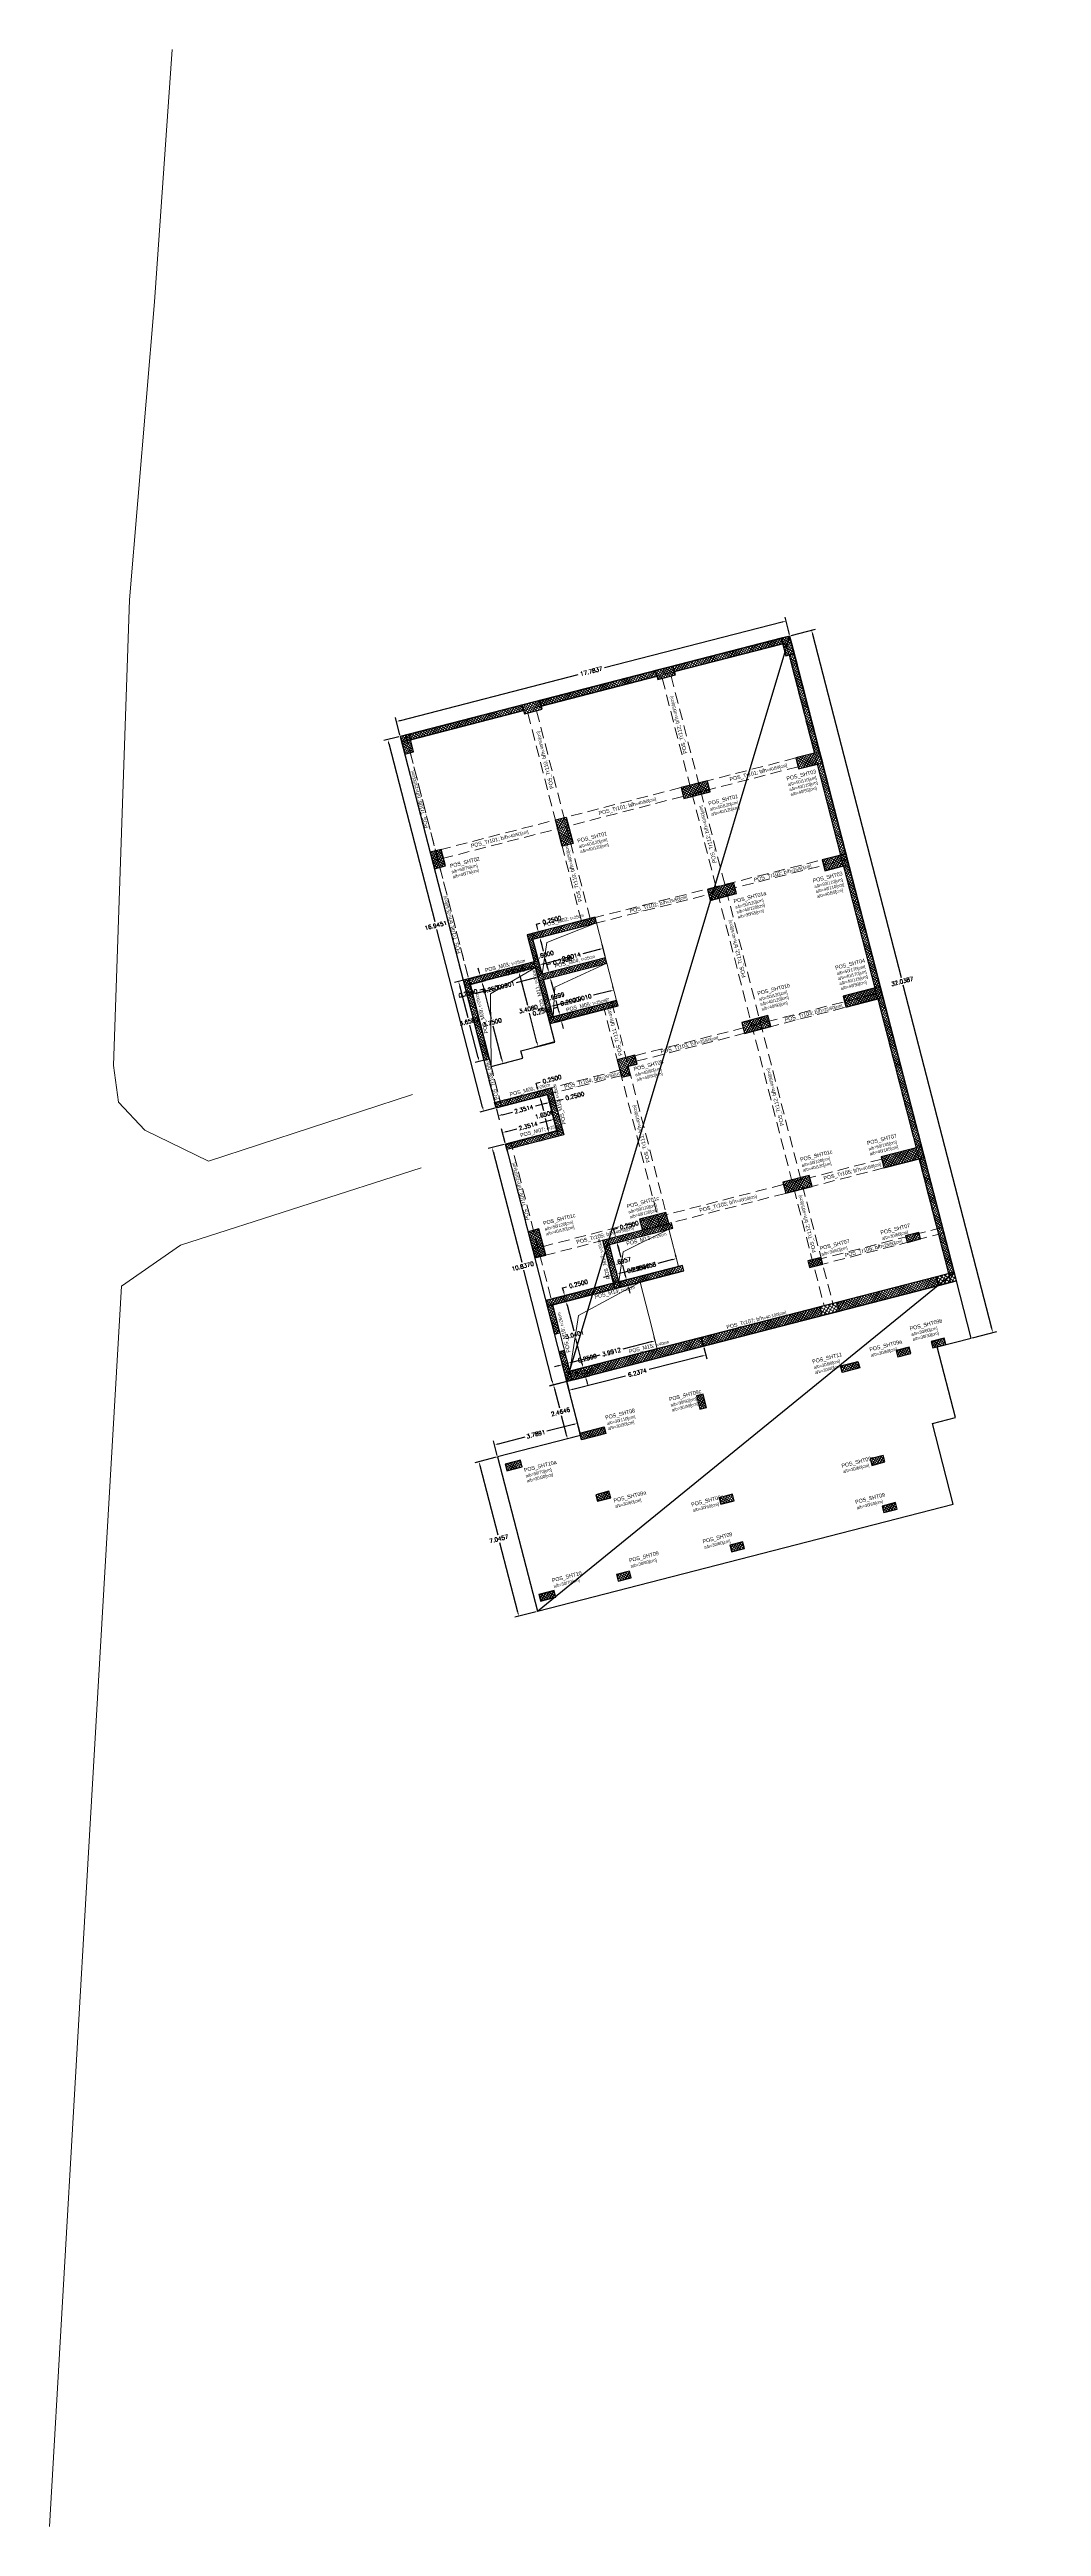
# Model space of a CAD drawing. Header units: metres. Extents: x 7515465 to 7515638, y 4752831 to 4752943.
# Drawn here: x 7515594.6 to 7515638.4, y 4752830.8 to 4752940.2 of the extents above; entities that cross this region are included whole.
import ezdxf

# ---------------------------------------------------------------- set-up
doc = ezdxf.new("R2010")
doc.units = ezdxf.units.M
doc.linetypes.add('DASHED', pattern=[0.75, 0.5, -0.25])
doc.layers.add('01 Shtyllat', color=5, linetype='Continuous')
doc.layers.add('Dimensionet', color=7, linetype='Continuous', plot=False)
doc.layers.add('New_Drawing & Figure_Pen_No__74', color=7, linetype='Continuous', lineweight=5, true_color=0xe4ad2c)
doc.layers.add('Shtyllat', color=5, linetype='Continuous', lineweight=30)
doc.layers.add('Trajet', color=245, linetype='DASHED', lineweight=13)
doc.styles.get("Standard").update_dxf_attribs({"font": 'simplex.shx'})
doc.dimstyles.get("Standard").update_dxf_attribs({"dimtxt": 0.18, "dimasz": 0.18, "dimexe": 0.18, "dimexo": 0.0625, "dimgap": 0.09, "dimtad": 0, "dimtih": 1, "dimtoh": 1, "dimdec": 4, "dimzin": 0, "dimdsep": 46, "dimtxsty": 'Standard', "dimcen": 0.09, "dimadec": 0, "dimazin": 0, "dimtfac": 1, "dimtdec": 4, "dimtofl": 0, "dimtmove": 0, "dimatfit": 3, "dimfxl": 1, "dimtolj": 1, "dimtzin": 0, "dimarcsym": 0})
pattern_1 = [(45, (-1220.71306, -843.26532), (-0.0618718434, 0.0618718434), []), (135, (-1220.71306, -843.26532), (-0.0618718434, -0.0618718434), [])]
pattern_2 = [(45, (-1220.71306, -843.26532), (-0.088388348, 0.088388348), []), (135, (-1220.71306, -843.26532), (-0.088388348, -0.088388348), [])]
pattern_3 = [(45, (-1220.71306, -888.84623), (-0.0618718434, 0.0618718434), []), (135, (-1220.71306, -888.84623), (-0.0618718434, -0.0618718434), [])]

# ---------------------------------------------------------------- blocks, each defined once
blk = doc.blocks.new('*D516')
at = {"layer": 'Defpoints', "color": 0, "transparency": 16777216}
for p in [(7515643.74, 4752934.07), (7515625.96, 4752933.39), (7515643.74, 4752933.39)]:
    blk.add_point(p, dxfattribs=at)
at = {"layer": 'Dimensionet', "color": 0, "lineweight": -2, "transparency": 16777216}
for p, q in [((7515625.96, 4752933.45), (7515625.96, 4752934.25)), ((7515626.14, 4752934.07), (7515634.25, 4752934.07)), ((7515643.56, 4752934.07), (7515635.45, 4752934.07)), ((7515643.74, 4752933.45), (7515643.74, 4752934.25))]:
    blk.add_line(p, q, dxfattribs=at)
at = {"layer": 'Dimensionet', "color": 0, "transparency": 16777216}
for points in [[(7515626.14, 4752934.1), (7515626.14, 4752934.04), (7515625.96, 4752934.07)], [(7515643.56, 4752934.1), (7515643.56, 4752934.04), (7515643.74, 4752934.07)]]:
    blk.add_solid(points, dxfattribs=at)
at = {"layer": 'Dimensionet', "color": 0, "transparency": 16777216, "insert": (7515634.85, 4752934.07), "char_height": 0.18, "attachment_point": 5}
blk.add_mtext('\\A1;17.7837', dxfattribs=at)
blk = doc.blocks.new('*D517')
at = {"layer": 'Defpoints', "color": 0, "transparency": 16777216}
for p in [(7515643.74, 4752933.39), (7515643.74, 4752901.35), (7515644.73, 4752901.35)]:
    blk.add_point(p, dxfattribs=at)
at = {"layer": 'Dimensionet', "color": 0, "lineweight": -2, "transparency": 16777216}
for p, q in [((7515643.8, 4752933.39), (7515644.91, 4752933.39)), ((7515644.73, 4752933.21), (7515644.73, 4752917.55)), ((7515644.73, 4752901.53), (7515644.73, 4752917.19)), ((7515643.8, 4752901.35), (7515644.91, 4752901.35))]:
    blk.add_line(p, q, dxfattribs=at)
at = {"layer": 'Dimensionet', "color": 0, "transparency": 16777216}
for points in [[(7515644.7, 4752933.21), (7515644.76, 4752933.21), (7515644.73, 4752933.39)], [(7515644.7, 4752901.53), (7515644.76, 4752901.53), (7515644.73, 4752901.35)]]:
    blk.add_solid(points, dxfattribs=at)
at = {"layer": 'Dimensionet', "color": 0, "transparency": 16777216, "insert": (7515644.73, 4752917.37), "char_height": 0.18, "attachment_point": 5}
blk.add_mtext('\\A1;32.0387', dxfattribs=at)
blk = doc.blocks.new('*D518')
at = {"layer": 'Defpoints', "color": 0, "transparency": 16777216}
for p in [(7515622.17, 4752901.49), (7515621.32, 4752894.44), (7515622.17, 4752894.44)]:
    blk.add_point(p, dxfattribs=at)
at = {"layer": 'Dimensionet', "color": 0, "lineweight": -2, "transparency": 16777216}
for p, q in [((7515622.11, 4752901.49), (7515621.14, 4752901.49)), ((7515621.32, 4752901.31), (7515621.32, 4752898.15)), ((7515621.32, 4752894.62), (7515621.32, 4752897.79)), ((7515622.11, 4752894.44), (7515621.14, 4752894.44))]:
    blk.add_line(p, q, dxfattribs=at)
at = {"layer": 'Dimensionet', "color": 0, "transparency": 16777216}
for points in [[(7515621.29, 4752901.31), (7515621.35, 4752901.31), (7515621.32, 4752901.49)], [(7515621.29, 4752894.62), (7515621.35, 4752894.62), (7515621.32, 4752894.44)]]:
    blk.add_solid(points, dxfattribs=at)
at = {"layer": 'Dimensionet', "color": 0, "transparency": 16777216, "insert": (7515621.32, 4752897.97), "char_height": 0.18, "attachment_point": 5}
blk.add_mtext('\\A1;7.0457', dxfattribs=at)
blk = doc.blocks.new('*D519')
at = {"layer": 'Defpoints', "color": 0, "transparency": 16777216}
for p in [(7515622.17, 4752901.49), (7515625.96, 4752902.04), (7515625.96, 4752901.49)]:
    blk.add_point(p, dxfattribs=at)
at = {"layer": 'Dimensionet', "color": 0, "lineweight": -2, "transparency": 16777216}
for p, q in [((7515622.17, 4752901.55), (7515622.17, 4752902.22)), ((7515622.35, 4752902.04), (7515623.57, 4752902.04)), ((7515625.78, 4752902.04), (7515624.56, 4752902.04)), ((7515625.96, 4752901.55), (7515625.96, 4752902.22))]:
    blk.add_line(p, q, dxfattribs=at)
at = {"layer": 'Dimensionet', "color": 0, "transparency": 16777216}
for points in [[(7515622.35, 4752902.07), (7515622.35, 4752902.01), (7515622.17, 4752902.04)], [(7515625.78, 4752902.07), (7515625.78, 4752902.01), (7515625.96, 4752902.04)]]:
    blk.add_solid(points, dxfattribs=at)
at = {"layer": 'Dimensionet', "color": 0, "transparency": 16777216, "insert": (7515624.06, 4752902.04), "char_height": 0.18, "attachment_point": 5}
blk.add_mtext('\\A1;3.7891', dxfattribs=at)
blk = doc.blocks.new('*D520')
at = {"layer": 'Defpoints', "color": 0, "transparency": 16777216}
for p in [(7515625.36, 4752903.95), (7515625.96, 4752903.95), (7515625.96, 4752901.49)]:
    blk.add_point(p, dxfattribs=at)
at = {"layer": 'Dimensionet', "color": 0, "lineweight": -2, "transparency": 16777216}
for p, q in [((7515625.9, 4752903.95), (7515625.18, 4752903.95)), ((7515625.36, 4752903.77), (7515625.36, 4752902.9)), ((7515625.36, 4752901.67), (7515625.36, 4752902.54)), ((7515625.9, 4752901.49), (7515625.18, 4752901.49))]:
    blk.add_line(p, q, dxfattribs=at)
at = {"layer": 'Dimensionet', "color": 0, "transparency": 16777216}
for points in [[(7515625.33, 4752903.77), (7515625.39, 4752903.77), (7515625.36, 4752903.95)], [(7515625.33, 4752901.67), (7515625.39, 4752901.67), (7515625.36, 4752901.49)]]:
    blk.add_solid(points, dxfattribs=at)
at = {"layer": 'Dimensionet', "color": 0, "transparency": 16777216, "insert": (7515625.36, 4752902.72), "char_height": 0.18, "attachment_point": 5}
blk.add_mtext('\\A1;2.4646', dxfattribs=at)
blk = doc.blocks.new('*D504')
at = {"layer": 'Defpoints', "color": 0, "transparency": 16777216}
for p in [(7515625.35, 4752914.79), (7515625.96, 4752914.79), (7515625.96, 4752903.95)]:
    blk.add_point(p, dxfattribs=at)
at = {"layer": 'Dimensionet', "color": 0, "lineweight": -2, "transparency": 16777216}
for p, q in [((7515625.9, 4752914.79), (7515625.17, 4752914.79)), ((7515625.35, 4752914.61), (7515625.35, 4752909.55)), ((7515625.35, 4752904.13), (7515625.35, 4752909.19)), ((7515625.9, 4752903.95), (7515625.17, 4752903.95))]:
    blk.add_line(p, q, dxfattribs=at)
at = {"layer": 'Dimensionet', "color": 0, "transparency": 16777216}
for points in [[(7515625.32, 4752914.61), (7515625.38, 4752914.61), (7515625.35, 4752914.79)], [(7515625.32, 4752904.13), (7515625.38, 4752904.13), (7515625.35, 4752903.95)]]:
    blk.add_solid(points, dxfattribs=at)
at = {"layer": 'Dimensionet', "color": 0, "transparency": 16777216, "insert": (7515625.35, 4752909.37), "char_height": 0.18, "attachment_point": 5}
blk.add_mtext('\\A1;10.8370', dxfattribs=at)
blk = doc.blocks.new('*D505')
at = {"layer": 'Defpoints', "color": 0, "transparency": 16777216}
for p in [(7515625.96, 4752914.79), (7515628.31, 4752915.31), (7515628.31, 4752914.79)]:
    blk.add_point(p, dxfattribs=at)
at = {"layer": 'Dimensionet', "color": 0, "lineweight": -2, "transparency": 16777216}
for p, q in [((7515625.96, 4752914.85), (7515625.96, 4752915.49)), ((7515628.31, 4752914.85), (7515628.31, 4752915.49)), ((7515626.14, 4752915.31), (7515626.61, 4752915.31)), ((7515628.13, 4752915.31), (7515627.66, 4752915.31))]:
    blk.add_line(p, q, dxfattribs=at)
at = {"layer": 'Dimensionet', "color": 0, "transparency": 16777216}
for points in [[(7515626.14, 4752915.34), (7515626.14, 4752915.28), (7515625.96, 4752915.31)], [(7515628.13, 4752915.34), (7515628.13, 4752915.28), (7515628.31, 4752915.31)]]:
    blk.add_solid(points, dxfattribs=at)
at = {"layer": 'Dimensionet', "color": 0, "transparency": 16777216, "insert": (7515627.13, 4752915.31), "char_height": 0.18, "attachment_point": 5}
blk.add_mtext('\\A1;2.3514', dxfattribs=at)
blk = doc.blocks.new('*D506')
at = {"layer": 'Defpoints', "color": 0, "transparency": 16777216}
for p in [(7515628.31, 4752916.44), (7515627.95, 4752914.79), (7515628.31, 4752914.79)]:
    blk.add_point(p, dxfattribs=at)
at = {"layer": 'Dimensionet', "color": 0, "lineweight": -2, "transparency": 16777216}
for p, q in [((7515628.25, 4752916.44), (7515627.77, 4752916.44)), ((7515627.95, 4752916.26), (7515627.95, 4752915.8)), ((7515627.95, 4752914.97), (7515627.95, 4752915.44)), ((7515628.25, 4752914.79), (7515627.77, 4752914.79))]:
    blk.add_line(p, q, dxfattribs=at)
at = {"layer": 'Dimensionet', "color": 0, "transparency": 16777216}
for points in [[(7515627.92, 4752916.26), (7515627.98, 4752916.26), (7515627.95, 4752916.44)], [(7515627.92, 4752914.97), (7515627.98, 4752914.97), (7515627.95, 4752914.79)]]:
    blk.add_solid(points, dxfattribs=at)
at = {"layer": 'Dimensionet', "color": 0, "transparency": 16777216, "insert": (7515627.95, 4752915.62), "char_height": 0.18, "attachment_point": 5}
blk.add_mtext('\\A1;1.6500', dxfattribs=at)
blk = doc.blocks.new('*D507')
at = {"layer": 'Defpoints', "color": 0, "transparency": 16777216}
for p in [(7515625.96, 4752916.44), (7515625.96, 4752916.08), (7515628.31, 4752916.44)]:
    blk.add_point(p, dxfattribs=at)
at = {"layer": 'Dimensionet', "color": 0, "lineweight": -2, "transparency": 16777216}
for p, q in [((7515625.96, 4752916.38), (7515625.96, 4752915.9)), ((7515626.14, 4752916.08), (7515626.61, 4752916.08)), ((7515628.13, 4752916.08), (7515627.66, 4752916.08)), ((7515628.31, 4752916.38), (7515628.31, 4752915.9))]:
    blk.add_line(p, q, dxfattribs=at)
at = {"layer": 'Dimensionet', "color": 0, "transparency": 16777216}
for points in [[(7515626.14, 4752916.11), (7515626.14, 4752916.05), (7515625.96, 4752916.08)], [(7515628.13, 4752916.11), (7515628.13, 4752916.05), (7515628.31, 4752916.08)]]:
    blk.add_solid(points, dxfattribs=at)
at = {"layer": 'Dimensionet', "color": 0, "transparency": 16777216, "insert": (7515627.13, 4752916.08), "char_height": 0.18, "attachment_point": 5}
blk.add_mtext('\\A1;2.3514', dxfattribs=at)
blk = doc.blocks.new('*D521')
at = {"layer": 'Defpoints', "color": 0, "transparency": 16777216}
for p in [(7515625.39, 4752933.39), (7515625.96, 4752933.39), (7515625.96, 4752916.44)]:
    blk.add_point(p, dxfattribs=at)
at = {"layer": 'Dimensionet', "color": 0, "lineweight": -2, "transparency": 16777216}
for p, q in [((7515625.9, 4752933.39), (7515625.21, 4752933.39)), ((7515625.39, 4752933.21), (7515625.39, 4752925.09)), ((7515625.39, 4752916.62), (7515625.39, 4752924.73)), ((7515625.9, 4752916.44), (7515625.21, 4752916.44))]:
    blk.add_line(p, q, dxfattribs=at)
at = {"layer": 'Dimensionet', "color": 0, "transparency": 16777216}
for points in [[(7515625.36, 4752933.21), (7515625.42, 4752933.21), (7515625.39, 4752933.39)], [(7515625.36, 4752916.62), (7515625.42, 4752916.62), (7515625.39, 4752916.44)]]:
    blk.add_solid(points, dxfattribs=at)
at = {"layer": 'Dimensionet', "color": 0, "transparency": 16777216, "insert": (7515625.39, 4752924.91), "char_height": 0.18, "attachment_point": 5}
blk.add_mtext('\\A1;16.9451', dxfattribs=at)
blk = doc.blocks.new('*D522')
at = {"layer": 'Defpoints', "color": 0, "transparency": 16777216}
for p in [(7515625.96, 4752903.95), (7515632.2, 4752903.95), (7515632.2, 4752903.55)]:
    blk.add_point(p, dxfattribs=at)
at = {"layer": 'Dimensionet', "color": 0, "lineweight": -2, "transparency": 16777216}
for p, q in [((7515625.96, 4752903.89), (7515625.96, 4752903.37)), ((7515626.14, 4752903.55), (7515628.54, 4752903.55)), ((7515632.02, 4752903.55), (7515629.62, 4752903.55)), ((7515632.2, 4752903.89), (7515632.2, 4752903.37))]:
    blk.add_line(p, q, dxfattribs=at)
at = {"layer": 'Dimensionet', "color": 0, "transparency": 16777216}
for points in [[(7515626.14, 4752903.58), (7515626.14, 4752903.52), (7515625.96, 4752903.55)], [(7515632.02, 4752903.58), (7515632.02, 4752903.52), (7515632.2, 4752903.55)]]:
    blk.add_solid(points, dxfattribs=at)
at = {"layer": 'Dimensionet', "color": 0, "transparency": 16777216, "insert": (7515629.08, 4752903.55), "char_height": 0.18, "attachment_point": 5}
blk.add_mtext('\\A1;6.2374', dxfattribs=at)
blk = doc.blocks.new('*D508')
at = {"layer": 'Defpoints', "color": 0, "transparency": 16777216}
for p in [(7515626.21, 4752904.35), (7515626.21, 4752903.95), (7515626.82, 4752904.35)]:
    blk.add_point(p, dxfattribs=at)
at = {"layer": 'Dimensionet', "color": 0, "lineweight": -2, "transparency": 16777216}
for p, q in [((7515626.82, 4752904.53), (7515626.82, 4752904.71)), ((7515626.27, 4752904.35), (7515627, 4752904.35)), ((7515626.27, 4752903.95), (7515627, 4752903.95)), ((7515626.82, 4752903.77), (7515626.82, 4752903.59))]:
    blk.add_line(p, q, dxfattribs=at)
at = {"layer": 'Dimensionet', "color": 0, "transparency": 16777216}
for points in [[(7515626.79, 4752904.53), (7515626.85, 4752904.53), (7515626.82, 4752904.35)], [(7515626.79, 4752903.77), (7515626.85, 4752903.77), (7515626.82, 4752903.95)]]:
    blk.add_solid(points, dxfattribs=at)
at = {"layer": 'Dimensionet', "color": 0, "transparency": 16777216, "insert": (7515626.82, 4752904.15), "char_height": 0.18, "attachment_point": 5}
blk.add_mtext('\\A1;0.4000', dxfattribs=at)
blk = doc.blocks.new('*D523')
at = {"layer": 'Defpoints', "color": 0, "transparency": 16777216}
for p in [(7515626.82, 4752907.39), (7515626.82, 4752907.39), (7515626.82, 4752904.35)]:
    blk.add_point(p, dxfattribs=at)
at = {"layer": 'Dimensionet', "color": 0, "lineweight": -2, "transparency": 16777216}
for p, q in [((7515626.82, 4752907.21), (7515626.82, 4752906.05)), ((7515626.88, 4752907.39), (7515627, 4752907.39)), ((7515626.82, 4752904.53), (7515626.82, 4752905.69)), ((7515626.88, 4752904.35), (7515627, 4752904.35))]:
    blk.add_line(p, q, dxfattribs=at)
at = {"layer": 'Dimensionet', "color": 0, "transparency": 16777216}
for points in [[(7515626.79, 4752907.21), (7515626.85, 4752907.21), (7515626.82, 4752907.39)], [(7515626.79, 4752904.53), (7515626.85, 4752904.53), (7515626.82, 4752904.35)]]:
    blk.add_solid(points, dxfattribs=at)
at = {"layer": 'Dimensionet', "color": 0, "transparency": 16777216, "insert": (7515626.82, 4752905.87), "char_height": 0.18, "attachment_point": 5}
blk.add_mtext('\\A1;3.0401', dxfattribs=at)
blk = doc.blocks.new('*D524')
at = {"layer": 'Defpoints', "color": 0, "transparency": 16777216}
for p in [(7515626.82, 4752907.64), (7515626.82, 4752907.64), (7515626.82, 4752907.39)]:
    blk.add_point(p, dxfattribs=at)
at = {"layer": 'Dimensionet', "color": 0, "lineweight": -2, "transparency": 16777216}
for p, q in [((7515626.82, 4752907.82), (7515626.82, 4752908)), ((7515626.82, 4752908), (7515627, 4752908)), ((7515626.82, 4752907.21), (7515626.82, 4752907.03)), ((7515626.88, 4752907.64), (7515627, 4752907.64)), ((7515626.88, 4752907.39), (7515627, 4752907.39))]:
    blk.add_line(p, q, dxfattribs=at)
at = {"layer": 'Dimensionet', "color": 0, "transparency": 16777216}
for points in [[(7515626.79, 4752907.82), (7515626.85, 4752907.82), (7515626.82, 4752907.64)], [(7515626.79, 4752907.21), (7515626.85, 4752907.21), (7515626.82, 4752907.39)]]:
    blk.add_solid(points, dxfattribs=at)
at = {"layer": 'Dimensionet', "color": 0, "transparency": 16777216, "insert": (7515627.54, 4752908), "char_height": 0.18, "attachment_point": 5}
blk.add_mtext('\\A1;0.2500', dxfattribs=at)
blk = doc.blocks.new('*D525')
at = {"layer": 'Defpoints', "color": 0, "transparency": 16777216}
for p in [(7515626.21, 4752904.72), (7515625.96, 4752904.35), (7515626.21, 4752904.37)]:
    blk.add_point(p, dxfattribs=at)
at = {"layer": 'Dimensionet', "color": 0, "lineweight": -2, "transparency": 16777216}
for p, q in [((7515625.78, 4752904.72), (7515625.6, 4752904.72)), ((7515625.96, 4752904.42), (7515625.96, 4752904.9)), ((7515626.21, 4752904.43), (7515626.21, 4752904.9)), ((7515626.39, 4752904.72), (7515626.57, 4752904.72))]:
    blk.add_line(p, q, dxfattribs=at)
at = {"layer": 'Dimensionet', "color": 0, "transparency": 16777216}
for points in [[(7515625.78, 4752904.75), (7515625.78, 4752904.69), (7515625.96, 4752904.72)], [(7515626.39, 4752904.75), (7515626.39, 4752904.69), (7515626.21, 4752904.72)]]:
    blk.add_solid(points, dxfattribs=at)
at = {"layer": 'Dimensionet', "color": 0, "transparency": 16777216, "insert": (7515627.1, 4752904.72), "char_height": 0.18, "attachment_point": 5}
blk.add_mtext('\\A1;0.2500', dxfattribs=at)
blk = doc.blocks.new('*D526')
at = {"layer": 'Defpoints', "color": 0, "transparency": 16777216}
for p in [(7515626.21, 4752904.72), (7515630.2, 4752904.72), (7515630.2, 4752904.72)]:
    blk.add_point(p, dxfattribs=at)
at = {"layer": 'Dimensionet', "color": 0, "lineweight": -2, "transparency": 16777216}
for p, q in [((7515626.21, 4752904.78), (7515626.21, 4752904.9)), ((7515626.39, 4752904.72), (7515627.68, 4752904.72)), ((7515630.02, 4752904.72), (7515628.72, 4752904.72)), ((7515630.2, 4752904.78), (7515630.2, 4752904.9))]:
    blk.add_line(p, q, dxfattribs=at)
at = {"layer": 'Dimensionet', "color": 0, "transparency": 16777216}
for points in [[(7515626.39, 4752904.75), (7515626.39, 4752904.69), (7515626.21, 4752904.72)], [(7515630.02, 4752904.75), (7515630.02, 4752904.69), (7515630.2, 4752904.72)]]:
    blk.add_solid(points, dxfattribs=at)
at = {"layer": 'Dimensionet', "color": 0, "transparency": 16777216, "insert": (7515628.2, 4752904.72), "char_height": 0.18, "attachment_point": 5}
blk.add_mtext('\\A1;3.9912', dxfattribs=at)
blk = doc.blocks.new('*D527')
at = {"layer": 'Defpoints', "color": 0, "transparency": 16777216}
for p in [(7515629.3, 4752908), (7515629.05, 4752907.64), (7515629.3, 4752907.64)]:
    blk.add_point(p, dxfattribs=at)
at = {"layer": 'Dimensionet', "color": 0, "lineweight": -2, "transparency": 16777216}
for p, q in [((7515628.87, 4752908), (7515628.69, 4752908)), ((7515629.05, 4752907.71), (7515629.05, 4752908.18)), ((7515629.3, 4752907.71), (7515629.3, 4752908.18)), ((7515629.48, 4752908), (7515629.66, 4752908))]:
    blk.add_line(p, q, dxfattribs=at)
at = {"layer": 'Dimensionet', "color": 0, "transparency": 16777216}
for points in [[(7515628.87, 4752908.03), (7515628.87, 4752907.97), (7515629.05, 4752908)], [(7515629.48, 4752908.03), (7515629.48, 4752907.97), (7515629.3, 4752908)]]:
    blk.add_solid(points, dxfattribs=at)
at = {"layer": 'Dimensionet', "color": 0, "transparency": 16777216, "insert": (7515630.19, 4752908), "char_height": 0.18, "attachment_point": 5}
blk.add_mtext('\\A1;0.2500', dxfattribs=at)
blk = doc.blocks.new('*D528')
at = {"layer": 'Defpoints', "color": 0, "transparency": 16777216}
for p in [(7515629.3, 4752908), (7515632.01, 4752908), (7515632.01, 4752908)]:
    blk.add_point(p, dxfattribs=at)
at = {"layer": 'Dimensionet', "color": 0, "lineweight": -2, "transparency": 16777216}
for p, q in [((7515629.3, 4752908.06), (7515629.3, 4752908.18)), ((7515629.48, 4752908), (7515630.13, 4752908)), ((7515631.83, 4752908), (7515631.17, 4752908)), ((7515632.01, 4752908.06), (7515632.01, 4752908.18))]:
    blk.add_line(p, q, dxfattribs=at)
at = {"layer": 'Dimensionet', "color": 0, "transparency": 16777216}
for points in [[(7515629.48, 4752908.03), (7515629.48, 4752907.97), (7515629.3, 4752908)], [(7515631.83, 4752908.03), (7515631.83, 4752907.97), (7515632.01, 4752908)]]:
    blk.add_solid(points, dxfattribs=at)
at = {"layer": 'Dimensionet', "color": 0, "transparency": 16777216, "insert": (7515630.65, 4752908), "char_height": 0.18, "attachment_point": 5}
blk.add_mtext('\\A1;2.7158', dxfattribs=at)
blk = doc.blocks.new('*D509')
at = {"layer": 'Defpoints', "color": 0, "transparency": 16777216}
for p in [(7515629.3, 4752907.64), (7515629.3, 4752907.39), (7515629.64, 4752907.64)]:
    blk.add_point(p, dxfattribs=at)
at = {"layer": 'Dimensionet', "color": 0, "lineweight": -2, "transparency": 16777216}
for p, q in [((7515629.64, 4752907.82), (7515629.64, 4752908)), ((7515629.64, 4752908), (7515629.82, 4752908)), ((7515629.36, 4752907.64), (7515629.82, 4752907.64)), ((7515629.36, 4752907.39), (7515629.82, 4752907.39)), ((7515629.64, 4752907.21), (7515629.64, 4752907.03))]:
    blk.add_line(p, q, dxfattribs=at)
at = {"layer": 'Dimensionet', "color": 0, "transparency": 16777216}
for points in [[(7515629.61, 4752907.82), (7515629.67, 4752907.82), (7515629.64, 4752907.64)], [(7515629.61, 4752907.21), (7515629.67, 4752907.21), (7515629.64, 4752907.39)]]:
    blk.add_solid(points, dxfattribs=at)
at = {"layer": 'Dimensionet', "color": 0, "transparency": 16777216, "insert": (7515630.36, 4752908), "char_height": 0.18, "attachment_point": 5}
blk.add_mtext('\\A1;0.2500', dxfattribs=at)
blk = doc.blocks.new('*D529')
at = {"layer": 'Defpoints', "color": 0, "transparency": 16777216}
for p in [(7515629.64, 4752909.34), (7515629.65, 4752909.34), (7515629.64, 4752907.64)]:
    blk.add_point(p, dxfattribs=at)
at = {"layer": 'Dimensionet', "color": 0, "lineweight": -2, "transparency": 16777216}
for p, q in [((7515629.58, 4752909.34), (7515629.46, 4752909.34)), ((7515629.64, 4752909.16), (7515629.64, 4752908.67)), ((7515629.64, 4752907.82), (7515629.64, 4752908.31)), ((7515629.7, 4752907.64), (7515629.82, 4752907.64))]:
    blk.add_line(p, q, dxfattribs=at)
at = {"layer": 'Dimensionet', "color": 0, "transparency": 16777216}
for points in [[(7515629.61, 4752909.16), (7515629.67, 4752909.16), (7515629.64, 4752909.34)], [(7515629.61, 4752907.82), (7515629.67, 4752907.82), (7515629.64, 4752907.64)]]:
    blk.add_solid(points, dxfattribs=at)
at = {"layer": 'Dimensionet', "color": 0, "transparency": 16777216, "insert": (7515629.64, 4752908.49), "char_height": 0.18, "attachment_point": 5}
blk.add_mtext('\\A1;1.6957', dxfattribs=at)
blk = doc.blocks.new('*D530')
at = {"layer": 'Defpoints', "color": 0, "transparency": 16777216}
for p in [(7515629.65, 4752909.59), (7515629.65, 4752909.59), (7515629.65, 4752909.34)]:
    blk.add_point(p, dxfattribs=at)
at = {"layer": 'Dimensionet', "color": 0, "lineweight": -2, "transparency": 16777216}
for p, q in [((7515629.65, 4752909.77), (7515629.65, 4752909.95)), ((7515629.65, 4752909.95), (7515629.83, 4752909.95)), ((7515629.58, 4752909.59), (7515629.47, 4752909.59)), ((7515629.58, 4752909.34), (7515629.47, 4752909.34)), ((7515629.65, 4752909.16), (7515629.65, 4752908.98))]:
    blk.add_line(p, q, dxfattribs=at)
at = {"layer": 'Dimensionet', "color": 0, "transparency": 16777216}
for points in [[(7515629.62, 4752909.77), (7515629.68, 4752909.77), (7515629.65, 4752909.59)], [(7515629.62, 4752909.16), (7515629.68, 4752909.16), (7515629.65, 4752909.34)]]:
    blk.add_solid(points, dxfattribs=at)
at = {"layer": 'Dimensionet', "color": 0, "transparency": 16777216, "insert": (7515630.36, 4752909.95), "char_height": 0.18, "attachment_point": 5}
blk.add_mtext('\\A1;0.2500', dxfattribs=at)
blk = doc.blocks.new('*D531')
at = {"layer": 'Defpoints', "color": 0, "transparency": 16777216}
for p in [(7515627.95, 4752916.69), (7515627.95, 4752916.69), (7515627.95, 4752916.44)]:
    blk.add_point(p, dxfattribs=at)
at = {"layer": 'Dimensionet', "color": 0, "lineweight": -2, "transparency": 16777216}
for p, q in [((7515627.95, 4752916.87), (7515627.95, 4752917.05)), ((7515627.95, 4752917.05), (7515628.13, 4752917.05)), ((7515628.02, 4752916.69), (7515628.13, 4752916.69)), ((7515627.95, 4752916.26), (7515627.95, 4752916.08)), ((7515628.02, 4752916.44), (7515628.13, 4752916.44))]:
    blk.add_line(p, q, dxfattribs=at)
at = {"layer": 'Dimensionet', "color": 0, "transparency": 16777216}
for points in [[(7515627.92, 4752916.87), (7515627.98, 4752916.87), (7515627.95, 4752916.69)], [(7515627.92, 4752916.26), (7515627.98, 4752916.26), (7515627.95, 4752916.44)]]:
    blk.add_solid(points, dxfattribs=at)
at = {"layer": 'Dimensionet', "color": 0, "transparency": 16777216, "insert": (7515628.67, 4752917.05), "char_height": 0.18, "attachment_point": 5}
blk.add_mtext('\\A1;0.2500', dxfattribs=at)
blk = doc.blocks.new('*D532')
at = {"layer": 'Defpoints', "color": 0, "transparency": 16777216}
for p in [(7515628.31, 4752916.08), (7515628.56, 4752916.08), (7515628.56, 4752916.08)]:
    blk.add_point(p, dxfattribs=at)
at = {"layer": 'Dimensionet', "color": 0, "lineweight": -2, "transparency": 16777216}
for p, q in [((7515628.13, 4752916.08), (7515627.95, 4752916.08)), ((7515628.31, 4752916.14), (7515628.31, 4752916.26)), ((7515628.56, 4752916.14), (7515628.56, 4752916.26)), ((7515628.74, 4752916.08), (7515628.92, 4752916.08))]:
    blk.add_line(p, q, dxfattribs=at)
at = {"layer": 'Dimensionet', "color": 0, "transparency": 16777216}
for points in [[(7515628.13, 4752916.11), (7515628.13, 4752916.05), (7515628.31, 4752916.08)], [(7515628.74, 4752916.11), (7515628.74, 4752916.05), (7515628.56, 4752916.08)]]:
    blk.add_solid(points, dxfattribs=at)
at = {"layer": 'Dimensionet', "color": 0, "transparency": 16777216, "insert": (7515629.46, 4752916.08), "char_height": 0.18, "attachment_point": 5}
blk.add_mtext('\\A1;0.2500', dxfattribs=at)
blk = doc.blocks.new('*D510')
at = {"layer": 'Defpoints', "color": 0, "transparency": 16777216}
for p in [(7515625.96, 4752922.26), (7515626.21, 4752922.26), (7515626.21, 4752921.57)]:
    blk.add_point(p, dxfattribs=at)
at = {"layer": 'Dimensionet', "color": 0, "lineweight": -2, "transparency": 16777216}
for p, q in [((7515625.96, 4752922.2), (7515625.96, 4752921.39)), ((7515626.21, 4752922.2), (7515626.21, 4752921.39)), ((7515625.78, 4752921.57), (7515625.6, 4752921.57)), ((7515626.39, 4752921.57), (7515626.57, 4752921.57))]:
    blk.add_line(p, q, dxfattribs=at)
at = {"layer": 'Dimensionet', "color": 0, "transparency": 16777216}
for points in [[(7515625.78, 4752921.6), (7515625.78, 4752921.54), (7515625.96, 4752921.57)], [(7515626.39, 4752921.6), (7515626.39, 4752921.54), (7515626.21, 4752921.57)]]:
    blk.add_solid(points, dxfattribs=at)
at = {"layer": 'Dimensionet', "color": 0, "transparency": 16777216, "insert": (7515627.1, 4752921.57), "char_height": 0.18, "attachment_point": 5}
blk.add_mtext('\\A1;0.2500', dxfattribs=at)
blk = doc.blocks.new('*D533')
at = {"layer": 'Defpoints', "color": 0, "transparency": 16777216}
for p in [(7515626.21, 4752921.57), (7515629.2, 4752921.57), (7515629.2, 4752921.57)]:
    blk.add_point(p, dxfattribs=at)
at = {"layer": 'Dimensionet', "color": 0, "lineweight": -2, "transparency": 16777216}
for p, q in [((7515626.21, 4752921.51), (7515626.21, 4752921.39)), ((7515626.39, 4752921.57), (7515627.21, 4752921.57)), ((7515629.02, 4752921.57), (7515628.2, 4752921.57)), ((7515629.2, 4752921.51), (7515629.2, 4752921.39))]:
    blk.add_line(p, q, dxfattribs=at)
at = {"layer": 'Dimensionet', "color": 0, "transparency": 16777216}
for points in [[(7515626.39, 4752921.6), (7515626.39, 4752921.54), (7515626.21, 4752921.57)], [(7515629.02, 4752921.6), (7515629.02, 4752921.54), (7515629.2, 4752921.57)]]:
    blk.add_solid(points, dxfattribs=at)
at = {"layer": 'Dimensionet', "color": 0, "transparency": 16777216, "insert": (7515627.7, 4752921.57), "char_height": 0.18, "attachment_point": 5}
blk.add_mtext('\\A1;2.9901', dxfattribs=at)
blk = doc.blocks.new('*D511')
at = {"layer": 'Defpoints', "color": 0, "transparency": 16777216}
for p in [(7515626.21, 4752922.26), (7515626.21, 4752922.01), (7515626.74, 4752922.01)]:
    blk.add_point(p, dxfattribs=at)
at = {"layer": 'Dimensionet', "color": 0, "lineweight": -2, "transparency": 16777216}
for p, q in [((7515626.27, 4752922.26), (7515626.92, 4752922.26)), ((7515626.27, 4752922.01), (7515626.92, 4752922.01)), ((7515626.74, 4752922.44), (7515626.74, 4752922.62)), ((7515626.74, 4752921.65), (7515626.56, 4752921.65)), ((7515626.74, 4752921.83), (7515626.74, 4752921.65))]:
    blk.add_line(p, q, dxfattribs=at)
at = {"layer": 'Dimensionet', "color": 0, "transparency": 16777216}
for points in [[(7515626.71, 4752922.44), (7515626.77, 4752922.44), (7515626.74, 4752922.26)], [(7515626.71, 4752921.83), (7515626.77, 4752921.83), (7515626.74, 4752922.01)]]:
    blk.add_solid(points, dxfattribs=at)
at = {"layer": 'Dimensionet', "color": 0, "transparency": 16777216, "insert": (7515626.02, 4752921.65), "char_height": 0.18, "attachment_point": 5}
blk.add_mtext('\\A1;0.2500', dxfattribs=at)
blk = doc.blocks.new('*D534')
at = {"layer": 'Defpoints', "color": 0, "transparency": 16777216}
for p in [(7515626.74, 4752922.01), (7515626.74, 4752918.26), (7515626.74, 4752918.26)]:
    blk.add_point(p, dxfattribs=at)
at = {"layer": 'Dimensionet', "color": 0, "lineweight": -2, "transparency": 16777216}
for p, q in [((7515626.8, 4752922.01), (7515626.92, 4752922.01)), ((7515626.74, 4752921.83), (7515626.74, 4752920.32)), ((7515626.74, 4752918.44), (7515626.74, 4752919.96)), ((7515626.8, 4752918.26), (7515626.92, 4752918.26))]:
    blk.add_line(p, q, dxfattribs=at)
at = {"layer": 'Dimensionet', "color": 0, "transparency": 16777216}
for points in [[(7515626.71, 4752921.83), (7515626.77, 4752921.83), (7515626.74, 4752922.01)], [(7515626.71, 4752918.44), (7515626.77, 4752918.44), (7515626.74, 4752918.26)]]:
    blk.add_solid(points, dxfattribs=at)
at = {"layer": 'Dimensionet', "color": 0, "transparency": 16777216, "insert": (7515626.74, 4752920.14), "char_height": 0.18, "attachment_point": 5}
blk.add_mtext('\\A1;3.7500', dxfattribs=at)
blk = doc.blocks.new('*D535')
at = {"layer": 'Defpoints', "color": 0, "transparency": 16777216}
for p in [(7515629.2, 4752922.01), (7515628.43, 4752918.61), (7515629.2, 4752918.61)]:
    blk.add_point(p, dxfattribs=at)
at = {"layer": 'Dimensionet', "color": 0, "lineweight": -2, "transparency": 16777216}
for p, q in [((7515629.14, 4752922.01), (7515628.25, 4752922.01)), ((7515628.43, 4752921.83), (7515628.43, 4752920.49)), ((7515628.43, 4752918.79), (7515628.43, 4752920.13)), ((7515629.14, 4752918.61), (7515628.25, 4752918.61))]:
    blk.add_line(p, q, dxfattribs=at)
at = {"layer": 'Dimensionet', "color": 0, "transparency": 16777216}
for points in [[(7515628.4, 4752921.83), (7515628.46, 4752921.83), (7515628.43, 4752922.01)], [(7515628.4, 4752918.79), (7515628.46, 4752918.79), (7515628.43, 4752918.61)]]:
    blk.add_solid(points, dxfattribs=at)
at = {"layer": 'Dimensionet', "color": 0, "transparency": 16777216, "insert": (7515628.43, 4752920.31), "char_height": 0.18, "attachment_point": 5}
blk.add_mtext('\\A1;3.4080', dxfattribs=at)
blk = doc.blocks.new('*D536')
at = {"layer": 'Defpoints', "color": 0, "transparency": 16777216}
for p in [(7515626.21, 4752922.26), (7515625.75, 4752918.61), (7515626.21, 4752918.61)]:
    blk.add_point(p, dxfattribs=at)
at = {"layer": 'Dimensionet', "color": 0, "lineweight": -2, "transparency": 16777216}
for p, q in [((7515626.15, 4752922.26), (7515625.57, 4752922.26)), ((7515625.75, 4752922.08), (7515625.75, 4752920.62)), ((7515625.75, 4752918.79), (7515625.75, 4752920.26)), ((7515626.15, 4752918.61), (7515625.57, 4752918.61))]:
    blk.add_line(p, q, dxfattribs=at)
at = {"layer": 'Dimensionet', "color": 0, "transparency": 16777216}
for points in [[(7515625.72, 4752922.08), (7515625.78, 4752922.08), (7515625.75, 4752922.26)], [(7515625.72, 4752918.79), (7515625.78, 4752918.79), (7515625.75, 4752918.61)]]:
    blk.add_solid(points, dxfattribs=at)
at = {"layer": 'Dimensionet', "color": 0, "transparency": 16777216, "insert": (7515625.75, 4752920.44), "char_height": 0.18, "attachment_point": 5}
blk.add_mtext('\\A1;3.6580', dxfattribs=at)
blk = doc.blocks.new('*D512')
at = {"layer": 'Defpoints', "color": 0, "transparency": 16777216}
for p in [(7515629.4, 4752919.7), (7515629.4, 4752919.45), (7515629.71, 4752919.7)]:
    blk.add_point(p, dxfattribs=at)
at = {"layer": 'Dimensionet', "color": 0, "lineweight": -2, "transparency": 16777216}
for p, q in [((7515629.71, 4752920.06), (7515629.53, 4752920.06)), ((7515629.71, 4752919.88), (7515629.71, 4752920.06)), ((7515629.46, 4752919.7), (7515629.89, 4752919.7)), ((7515629.46, 4752919.45), (7515629.89, 4752919.45)), ((7515629.71, 4752919.27), (7515629.71, 4752919.09))]:
    blk.add_line(p, q, dxfattribs=at)
at = {"layer": 'Dimensionet', "color": 0, "transparency": 16777216}
for points in [[(7515629.74, 4752919.88), (7515629.68, 4752919.88), (7515629.71, 4752919.7)], [(7515629.74, 4752919.27), (7515629.68, 4752919.27), (7515629.71, 4752919.45)]]:
    blk.add_solid(points, dxfattribs=at)
at = {"layer": 'Dimensionet', "color": 0, "transparency": 16777216, "insert": (7515628.99, 4752920.06), "char_height": 0.18, "attachment_point": 5}
blk.add_mtext('\\A1;0.2500', dxfattribs=at)
blk = doc.blocks.new('*D537')
at = {"layer": 'Defpoints', "color": 0, "transparency": 16777216}
for p in [(7515629.71, 4752921.4), (7515629.71, 4752921.4), (7515629.71, 4752919.7)]:
    blk.add_point(p, dxfattribs=at)
at = {"layer": 'Dimensionet', "color": 0, "lineweight": -2, "transparency": 16777216}
for p, q in [((7515629.71, 4752921.22), (7515629.71, 4752920.73)), ((7515629.77, 4752921.4), (7515629.89, 4752921.4)), ((7515629.71, 4752919.88), (7515629.71, 4752920.37)), ((7515629.77, 4752919.7), (7515629.89, 4752919.7))]:
    blk.add_line(p, q, dxfattribs=at)
at = {"layer": 'Dimensionet', "color": 0, "transparency": 16777216}
for points in [[(7515629.68, 4752921.22), (7515629.74, 4752921.22), (7515629.71, 4752921.4)], [(7515629.68, 4752919.88), (7515629.74, 4752919.88), (7515629.71, 4752919.7)]]:
    blk.add_solid(points, dxfattribs=at)
at = {"layer": 'Dimensionet', "color": 0, "transparency": 16777216, "insert": (7515629.71, 4752920.55), "char_height": 0.18, "attachment_point": 5}
blk.add_mtext('\\A1;1.6999', dxfattribs=at)
blk = doc.blocks.new('*D513')
at = {"layer": 'Defpoints', "color": 0, "transparency": 16777216}
for p in [(7515629.71, 4752921.65), (7515629.71, 4752921.65), (7515629.71, 4752921.4)]:
    blk.add_point(p, dxfattribs=at)
at = {"layer": 'Dimensionet', "color": 0, "lineweight": -2, "transparency": 16777216}
for p, q in [((7515629.71, 4752921.83), (7515629.71, 4752922.01)), ((7515629.71, 4752922.01), (7515629.89, 4752922.01)), ((7515629.71, 4752921.22), (7515629.71, 4752921.04)), ((7515629.77, 4752921.65), (7515629.89, 4752921.65)), ((7515629.77, 4752921.4), (7515629.89, 4752921.4))]:
    blk.add_line(p, q, dxfattribs=at)
at = {"layer": 'Dimensionet', "color": 0, "transparency": 16777216}
for points in [[(7515629.68, 4752921.83), (7515629.74, 4752921.83), (7515629.71, 4752921.65)], [(7515629.68, 4752921.22), (7515629.74, 4752921.22), (7515629.71, 4752921.4)]]:
    blk.add_solid(points, dxfattribs=at)
at = {"layer": 'Dimensionet', "color": 0, "transparency": 16777216, "insert": (7515630.42, 4752922.01), "char_height": 0.18, "attachment_point": 5}
blk.add_mtext('\\A1;0.2500', dxfattribs=at)
blk = doc.blocks.new('*D538')
at = {"layer": 'Defpoints', "color": 0, "transparency": 16777216}
for p in [(7515629.71, 4752923.25), (7515629.71, 4752923.25), (7515629.71, 4752921.65)]:
    blk.add_point(p, dxfattribs=at)
at = {"layer": 'Dimensionet', "color": 0, "lineweight": -2, "transparency": 16777216}
for p, q in [((7515629.71, 4752923.07), (7515629.71, 4752922.63)), ((7515629.77, 4752923.25), (7515629.89, 4752923.25)), ((7515629.71, 4752921.83), (7515629.71, 4752922.27)), ((7515629.77, 4752921.65), (7515629.89, 4752921.65))]:
    blk.add_line(p, q, dxfattribs=at)
at = {"layer": 'Dimensionet', "color": 0, "transparency": 16777216}
for points in [[(7515629.68, 4752923.07), (7515629.74, 4752923.07), (7515629.71, 4752923.25)], [(7515629.68, 4752921.83), (7515629.74, 4752921.83), (7515629.71, 4752921.65)]]:
    blk.add_solid(points, dxfattribs=at)
at = {"layer": 'Dimensionet', "color": 0, "transparency": 16777216, "insert": (7515629.71, 4752922.45), "char_height": 0.18, "attachment_point": 5}
blk.add_mtext('\\A1;1.6000', dxfattribs=at)
blk = doc.blocks.new('*D539')
at = {"layer": 'Defpoints', "color": 0, "transparency": 16777216}
for p in [(7515629.71, 4752923.5), (7515629.71, 4752923.5), (7515629.71, 4752923.25)]:
    blk.add_point(p, dxfattribs=at)
at = {"layer": 'Dimensionet', "color": 0, "lineweight": -2, "transparency": 16777216}
for p, q in [((7515629.71, 4752923.68), (7515629.71, 4752923.86)), ((7515629.71, 4752923.86), (7515629.89, 4752923.86)), ((7515629.71, 4752923.07), (7515629.71, 4752922.89)), ((7515629.77, 4752923.5), (7515629.89, 4752923.5)), ((7515629.77, 4752923.25), (7515629.89, 4752923.25))]:
    blk.add_line(p, q, dxfattribs=at)
at = {"layer": 'Dimensionet', "color": 0, "transparency": 16777216}
for points in [[(7515629.68, 4752923.68), (7515629.74, 4752923.68), (7515629.71, 4752923.5)], [(7515629.68, 4752923.07), (7515629.74, 4752923.07), (7515629.71, 4752923.25)]]:
    blk.add_solid(points, dxfattribs=at)
at = {"layer": 'Dimensionet', "color": 0, "transparency": 16777216, "insert": (7515630.42, 4752923.86), "char_height": 0.18, "attachment_point": 5}
blk.add_mtext('\\A1;0.2500', dxfattribs=at)
blk = doc.blocks.new('*D514')
at = {"layer": 'Defpoints', "color": 0, "transparency": 16777216}
for p in [(7515629.4, 4752920.18), (7515629.2, 4752919.7), (7515629.4, 4752919.7)]:
    blk.add_point(p, dxfattribs=at)
at = {"layer": 'Dimensionet', "color": 0, "lineweight": -2, "transparency": 16777216}
for p, q in [((7515629.02, 4752920.18), (7515628.84, 4752920.18)), ((7515629.2, 4752919.77), (7515629.2, 4752920.36)), ((7515629.4, 4752919.77), (7515629.4, 4752920.36)), ((7515629.58, 4752920.18), (7515629.76, 4752920.18))]:
    blk.add_line(p, q, dxfattribs=at)
at = {"layer": 'Dimensionet', "color": 0, "transparency": 16777216}
for points in [[(7515629.02, 4752920.21), (7515629.02, 4752920.15), (7515629.2, 4752920.18)], [(7515629.58, 4752920.21), (7515629.58, 4752920.15), (7515629.4, 4752920.18)]]:
    blk.add_solid(points, dxfattribs=at)
at = {"layer": 'Dimensionet', "color": 0, "transparency": 16777216, "insert": (7515630.29, 4752920.18), "char_height": 0.18, "attachment_point": 5}
blk.add_mtext('\\A1;0.2000', dxfattribs=at)
blk = doc.blocks.new('*D540')
at = {"layer": 'Defpoints', "color": 0, "transparency": 16777216}
for p in [(7515629.4, 4752920.18), (7515632.3, 4752920.18), (7515632.3, 4752920.18)]:
    blk.add_point(p, dxfattribs=at)
at = {"layer": 'Dimensionet', "color": 0, "lineweight": -2, "transparency": 16777216}
for p, q in [((7515629.4, 4752920.24), (7515629.4, 4752920.36)), ((7515629.58, 4752920.18), (7515630.33, 4752920.18)), ((7515632.12, 4752920.18), (7515631.37, 4752920.18)), ((7515632.3, 4752920.24), (7515632.3, 4752920.36))]:
    blk.add_line(p, q, dxfattribs=at)
at = {"layer": 'Dimensionet', "color": 0, "transparency": 16777216}
for points in [[(7515629.58, 4752920.21), (7515629.58, 4752920.15), (7515629.4, 4752920.18)], [(7515632.12, 4752920.21), (7515632.12, 4752920.15), (7515632.3, 4752920.18)]]:
    blk.add_solid(points, dxfattribs=at)
at = {"layer": 'Dimensionet', "color": 0, "transparency": 16777216, "insert": (7515630.85, 4752920.18), "char_height": 0.18, "attachment_point": 5}
blk.add_mtext('\\A1;2.9010', dxfattribs=at)
blk = doc.blocks.new('*D541')
at = {"layer": 'Defpoints', "color": 0, "transparency": 16777216}
for p in [(7515632.3, 4752922.08), (7515629.4, 4752921.65), (7515632.3, 4752921.65)]:
    blk.add_point(p, dxfattribs=at)
at = {"layer": 'Dimensionet', "color": 0, "lineweight": -2, "transparency": 16777216}
for p, q in [((7515629.4, 4752921.72), (7515629.4, 4752922.26)), ((7515629.58, 4752922.08), (7515630.33, 4752922.08)), ((7515632.12, 4752922.08), (7515631.37, 4752922.08)), ((7515632.3, 4752921.72), (7515632.3, 4752922.26))]:
    blk.add_line(p, q, dxfattribs=at)
at = {"layer": 'Dimensionet', "color": 0, "transparency": 16777216}
for points in [[(7515629.58, 4752922.11), (7515629.58, 4752922.05), (7515629.4, 4752922.08)], [(7515632.12, 4752922.11), (7515632.12, 4752922.05), (7515632.3, 4752922.08)]]:
    blk.add_solid(points, dxfattribs=at)
at = {"layer": 'Dimensionet', "color": 0, "transparency": 16777216, "insert": (7515630.85, 4752922.08), "char_height": 0.18, "attachment_point": 5}
blk.add_mtext('\\A1;2.9014', dxfattribs=at)
blk = doc.blocks.new('*D515')
at = {"layer": 'Defpoints', "color": 0, "transparency": 16777216}
for p in [(7515629.2, 4752922.08), (7515629.2, 4752922.08), (7515629.4, 4752922.08)]:
    blk.add_point(p, dxfattribs=at)
at = {"layer": 'Dimensionet', "color": 0, "lineweight": -2, "transparency": 16777216}
for p, q in [((7515629.02, 4752922.08), (7515628.84, 4752922.08)), ((7515629.2, 4752922.14), (7515629.2, 4752922.26)), ((7515629.4, 4752922.14), (7515629.4, 4752922.26)), ((7515629.58, 4752922.08), (7515629.76, 4752922.08))]:
    blk.add_line(p, q, dxfattribs=at)
at = {"layer": 'Dimensionet', "color": 0, "transparency": 16777216}
for points in [[(7515629.02, 4752922.11), (7515629.02, 4752922.05), (7515629.2, 4752922.08)], [(7515629.58, 4752922.11), (7515629.58, 4752922.05), (7515629.4, 4752922.08)]]:
    blk.add_solid(points, dxfattribs=at)
at = {"layer": 'Dimensionet', "color": 0, "transparency": 16777216, "insert": (7515628.3, 4752922.08), "char_height": 0.18, "attachment_point": 5}
blk.add_mtext('\\A1;0.2005', dxfattribs=at)
blk = doc.blocks.new('A$Cc1631743')
at = {"lineweight": 5, "true_color": 0xaaaaaa}
h = blk.add_hatch(dxfattribs=at)
h.set_pattern_fill('ANSI37', color=253, scale=0.7, style=0)
h.set_pattern_definition(pattern_3)
h.paths.add_polyline_path([(-15.18693, 38.94225), (-15.18693, 38.14225), (-14.78693, 38.14225), (-14.78693, 38.94225)])
h = blk.add_hatch(dxfattribs=at)
h.set_pattern_fill('ANSI37', color=253, scale=0.7, style=0)
h.set_pattern_definition(pattern_1)
h.paths.add_polyline_path([(-9.6225, 38.69225), (-9.6225, 38.94225), (-14.78693, 38.94225), (-14.78693, 38.69225)])
h = blk.add_hatch(dxfattribs=at)
h.set_pattern_fill('ANSI37', color=253, scale=0.7, style=0)
h.set_pattern_definition([(45, (-1226.8007, -888.84623), (-0.0618718434, 0.0618718434), []), (135, (-1226.8007, -888.84623), (-0.0618718434, -0.0618718434), [])])
h.paths.add_polyline_path([(-9.6225, 38.54225), (-8.8225, 38.54225), (-8.8225, 38.94225), (-9.6225, 38.94225)])
h = blk.add_hatch(dxfattribs=at)
h.set_pattern_fill('ANSI37', color=253, scale=0.7, style=0)
h.set_pattern_definition(pattern_1)
h.paths.add_polyline_path([(-8.8225, 38.94225), (-8.8225, 38.69225), (-3.53486, 38.69225), (-3.53486, 38.94225)])
h = blk.add_hatch(dxfattribs=at)
h.set_pattern_fill('ANSI37', color=253, scale=0.7, style=0)
h.set_pattern_definition(pattern_3)
h.paths.add_polyline_path([(-3.53486, 38.54225), (-2.73486, 38.54225), (-2.73486, 38.94225), (-3.53486, 38.94225)])
h = blk.add_hatch(dxfattribs=at)
h.set_pattern_fill('ANSI37', color=253, scale=0.7, style=0)
h.set_pattern_definition(pattern_1)
h.paths.add_polyline_path([(2.19681, 38.94225), (-2.73486, 38.94225), (-2.73486, 38.69225), (2.19681, 38.69225)])
h = blk.add_hatch(dxfattribs=at)
h.set_pattern_fill('ANSI37', color=253, scale=0.7, style=0)
h.set_pattern_definition(pattern_3)
h.paths.add_polyline_path([(2.19681, 38.94225), (2.19681, 38.14225), (2.59681, 38.14225), (2.59681, 38.94225)])
h = blk.add_hatch(dxfattribs=at)
h.set_pattern_fill('ANSI37', color=253, scale=0.7, style=0)
h.set_pattern_definition(pattern_1)
h.paths.add_polyline_path([(2.34681, 38.14225), (2.59681, 38.14225), (2.59681, 33.65958), (2.34681, 33.65958)])
at = {"lineweight": 5}
h = blk.add_hatch(dxfattribs=at)
h.set_pattern_fill('ANSI37', color=5, scale=0.7, style=0)
h.set_pattern_definition(pattern_3)
h.paths.add_polyline_path([(-15.18693, 32.90958), (-14.68693, 32.90958), (-14.68693, 33.65958), (-15.18693, 33.65958)])
h = blk.add_hatch(dxfattribs=at)
h.set_pattern_fill('ANSI37', color=5, scale=0.7, style=0)
h.set_pattern_definition([(45, (-1123.11255, -848.15692), (-0.0618718434, 0.0618718434), []), (135, (-1123.11255, -848.15692), (-0.0618718434, -0.0618718434), [])])
h.paths.add_polyline_path([(-9.4725, 33.65958), (-8.9725, 33.65958), (-8.9725, 32.45958), (-9.4725, 32.45958)])
h = blk.add_hatch(dxfattribs=at)
h.set_pattern_fill('ANSI37', color=5, scale=0.7, style=0)
h.set_pattern_definition(pattern_3)
h.paths.add_polyline_path([(-3.73486, 33.15958), (-2.53486, 33.15958), (-2.53486, 33.65958), (-3.73486, 33.65958)])
h = blk.add_hatch(dxfattribs=at)
h.set_pattern_fill('ANSI37', color=5, scale=0.7, style=0)
h.set_pattern_definition(pattern_3)
h.paths.add_polyline_path([(1.49681, 33.15958), (2.59681, 33.15958), (2.59681, 33.65958), (1.49681, 33.65958)])
at = {"lineweight": 5, "true_color": 0xaaaaaa}
h = blk.add_hatch(dxfattribs=at)
h.set_pattern_fill('ANSI37', color=253, scale=0.7, style=0)
h.set_pattern_definition(pattern_1)
h.paths.add_polyline_path([(2.34681, 33.15958), (2.59681, 33.15958), (2.59681, 29.0095), (2.34681, 29.0095)])
at = {"lineweight": 5}
h = blk.add_hatch(dxfattribs=at)
h.set_pattern_fill('ANSI37', color=94, scale=0.7, style=0)
h.set_pattern_definition(pattern_1)
h.paths.add_polyline_path([(-14.93693, 27.82119), (-14.93693, 27.57119), (-11.94558, 27.57119), (-11.94558, 25.0095), (-8.84458, 25.0095), (-8.84458, 25.2595), (-11.74558, 25.2595), (-11.74558, 26.9595), (-8.84458, 26.9595), (-8.84458, 27.2095), (-11.74558, 27.2095), (-11.74558, 28.8095), (-8.84458, 28.8095), (-8.84458, 29.0595), (-11.94558, 29.0595), (-11.94558, 27.82119)])
h.paths.add_polyline_path([(-14.93693, 27.82119), (-15.18693, 27.82119), (-15.18693, 24.16319), (-14.93693, 24.16319)])
h = blk.add_hatch(dxfattribs=at)
h.set_pattern_fill('ANSI37', color=5, scale=0.7, style=0)
h.set_pattern_definition(pattern_3)
h.paths.add_polyline_path([(-3.73486, 28.5095), (-2.53486, 28.5095), (-2.53486, 29.0095), (-3.73486, 29.0095)])
h = blk.add_hatch(dxfattribs=at)
h.set_pattern_fill('ANSI37', color=5, scale=0.7, style=0)
h.set_pattern_definition(pattern_3)
h.paths.add_polyline_path([(1.49681, 28.5095), (2.59681, 28.5095), (2.59681, 29.0095), (1.49681, 29.0095)])
at = {"lineweight": 5, "true_color": 0xaaaaaa}
h = blk.add_hatch(dxfattribs=at)
h.set_pattern_fill('ANSI37', color=253, scale=0.7, style=0)
h.set_pattern_definition(pattern_1)
h.paths.add_polyline_path([(2.34681, 28.5095), (2.59681, 28.5095), (2.59681, 22.94333), (2.34681, 22.94333)])
at = {"lineweight": 5}
h = blk.add_hatch(dxfattribs=at)
h.set_pattern_fill('ANSI37', color=94, scale=0.7, style=0)
h.set_pattern_definition(pattern_1)
h.paths.add_polyline_path([(-15.18693, 21.99718), (-15.18693, 22.24718), (-12.58548, 22.24718), (-12.58548, 20.09718), (-15.18693, 20.09718), (-15.18693, 20.34718), (-12.83548, 20.34718), (-12.83548, 21.99718)])
h = blk.add_hatch(dxfattribs=at)
h.set_pattern_fill('ANSI37', color=5, scale=0.7, style=0)
h.set_pattern_definition(pattern_3)
h.paths.add_polyline_path([(-9.4725, 22.7163), (-9.4725, 21.9163), (-9.0725, 21.9163), (-9.0725, 22.3163), (-8.6725, 22.3163), (-8.6725, 22.7163)])
h = blk.add_hatch(dxfattribs=at)
h.set_pattern_fill('ANSI37', color=5, scale=0.7, style=0)
h.set_pattern_definition(pattern_3)
h.paths.add_polyline_path([(-3.73486, 22.44332), (-2.53486, 22.44332), (-2.53486, 22.94332), (-3.73486, 22.94332)])
h = blk.add_hatch(dxfattribs=at)
h.set_pattern_fill('ANSI37', color=5, scale=0.7, style=0)
h.set_pattern_definition(pattern_3)
h.paths.add_polyline_path([(0.89681, 22.44332), (2.59681, 22.44332), (2.59681, 22.94332), (0.89681, 22.94332)])
at = {"lineweight": 5, "true_color": 0xaaaaaa}
h = blk.add_hatch(dxfattribs=at)
h.set_pattern_fill('ANSI37', color=253, scale=0.7, style=0)
h.set_pattern_definition(pattern_1)
h.paths.add_polyline_path([(2.34681, 22.44332), (2.59681, 22.44332), (2.59681, 15.64767), (2.34681, 15.64767)])
at = {"lineweight": 5}
h = blk.add_hatch(dxfattribs=at)
h.set_pattern_fill('ANSI37', color=5, scale=0.7, style=0)
h.set_pattern_definition(pattern_3)
h.paths.add_polyline_path([(-14.68693, 15.14603), (-14.68693, 16.34603), (-15.18693, 16.34603), (-15.18693, 15.14603)])
h = blk.add_hatch(dxfattribs=at)
h.set_pattern_fill('ANSI37', color=5, scale=0.7, style=0)
h.set_pattern_definition(pattern_3)
h.paths.add_polyline_path([(-10.2725, 15.14603), (-9.0725, 15.14603), (-9.0725, 15.64603), (-10.2725, 15.64603)])
h = blk.add_hatch(dxfattribs=at)
h.set_pattern_fill('ANSI37', color=5, scale=0.7, style=0)
h.set_pattern_definition(pattern_3)
h.paths.add_polyline_path([(-3.73486, 15.14767), (-2.53486, 15.14767), (-2.53486, 15.64767), (-3.73486, 15.64767)])
h = blk.add_hatch(dxfattribs=at)
h.set_pattern_fill('ANSI37', color=5, scale=0.7, style=0)
h.set_pattern_definition(pattern_3)
h.paths.add_polyline_path([(0.74681, 15.14767), (2.59681, 15.14767), (2.59681, 15.64767), (0.74681, 15.64767)])
h = blk.add_hatch(dxfattribs=at)
h.set_pattern_fill('ANSI37', color=94, scale=0.7, style=0)
h.set_pattern_definition(pattern_1)
h.paths.add_polyline_path([(-15.18693, 11.66035), (-14.93693, 11.66035), (-14.93693, 12.95035), (-8.9495, 12.95035), (-8.9495, 13.20035), (-11.8495, 13.20035), (-11.8495, 14.89603), (-8.9495, 14.89603), (-8.9495, 15.14603), (-12.0995, 15.14603), (-12.0995, 13.20035), (-15.18693, 13.20035)])
h.paths.add_polyline_path([(-14.93693, 10.86035), (-15.18693, 10.86035), (-15.18693, 9.51022), (-8.9495, 9.51022), (-8.9495, 9.91022), (-14.93693, 9.91022)])
at = {"lineweight": 5, "true_color": 0xaaaaaa}
h = blk.add_hatch(dxfattribs=at)
h.set_pattern_fill('ANSI37', color=253, scale=0.7, style=0)
h.set_pattern_definition(pattern_1)
h.paths.add_polyline_path([(2.34681, 15.14767), (2.59681, 15.14767), (2.59681, 9.91023), (2.34681, 9.91023)])
at = {"lineweight": 5}
h = blk.add_hatch(dxfattribs=at)
h.set_pattern_fill('ANSI37', color=5, scale=0.7, style=0)
h.set_pattern_definition(pattern_1)
h.paths.add_polyline_path([(-3.53486, 11.70403), (-2.93486, 11.70403), (-2.93486, 12.00403), (-3.53486, 12.00403)])
h = blk.add_hatch(dxfattribs=at)
h.set_pattern_fill('ANSI37', color=5, scale=0.7, style=0)
h.set_pattern_definition(pattern_1)
h.paths.add_polyline_path([(0.92287, 11.70398), (1.52287, 11.70397), (1.52287, 12.00397), (0.92287, 12.00398)])
at = {"lineweight": 5, "true_color": 0xaaaaaa}
h = blk.add_hatch(dxfattribs=at)
h.set_pattern_fill('ANSI37', color=253, scale=0.7, style=0)
h.set_pattern_definition(pattern_1)
h.paths.add_polyline_path([(-3.53486, 9.91022), (-8.9495, 9.91022), (-8.9495, 9.51022), (-3.53486, 9.51022)])
h.paths.add_polyline_path([(1.79681, 9.91022), (-2.73486, 9.91022), (-2.73486, 9.51022), (1.72608, 9.51022), (1.79681, 9.54272)])
h = blk.add_hatch(dxfattribs=at)
h.set_pattern_fill('ANSI37', color=253, style=0)
h.set_pattern_definition(pattern_2)
h.paths.add_polyline_path([(-3.53486, 9.91022), (-3.53486, 9.51023), (-2.73486, 9.51023), (-2.73486, 9.91022)])
h = blk.add_hatch(dxfattribs=at)
h.set_pattern_fill('ANSI37', color=253, style=0)
h.set_pattern_definition(pattern_2)
h.paths.add_polyline_path([(1.79681, 9.51023), (2.59681, 9.51023), (2.59681, 9.91023), (1.79681, 9.91023)])
at = {"lineweight": 5}
h = blk.add_hatch(dxfattribs=at)
h.set_pattern_fill('ANSI37', color=5, scale=0.7, style=0)
h.set_pattern_definition(pattern_1)
h.paths.add_polyline_path([(-18.02686, 6.64566), (-18.72686, 6.64566), (-18.72686, 6.34566), (-18.02686, 6.34566)])
h = blk.add_hatch(dxfattribs=at)
h.set_pattern_fill('ANSI37', color=5, scale=0.7, style=0)
h.set_pattern_definition(pattern_1)
h.paths.add_polyline_path([(-15.18693, 7.15354), (-14.08693, 7.15354), (-14.08693, 6.85354), (-15.18693, 6.85354)])
h = blk.add_hatch(dxfattribs=at)
h.set_pattern_fill('ANSI37', color=5, scale=0.7, style=0)
h.set_pattern_definition(pattern_1)
h.paths.add_polyline_path([(-9.79084, 7.45682), (-9.79084, 6.85682), (-9.49084, 6.85682), (-9.49084, 7.45682)])
h = blk.add_hatch(dxfattribs=at)
h.set_pattern_fill('ANSI37', color=5, scale=0.7, style=0)
h.set_pattern_definition(pattern_1)
h.paths.add_polyline_path([(-3.29965, 7.15354), (-2.49965, 7.15354), (-2.49965, 6.85354), (-3.29965, 6.85354)])
h = blk.add_hatch(dxfattribs=at)
h.set_pattern_fill('ANSI37', color=5, scale=0.7, style=0)
h.set_pattern_definition(pattern_1)
h.paths.add_polyline_path([(-0.74756, 6.90354), (-0.14756, 6.90354), (-0.14756, 7.20354), (-0.74756, 7.20354)])
h = blk.add_hatch(dxfattribs=at)
h.set_pattern_fill('ANSI37', color=5, scale=0.7, style=0)
h.set_pattern_definition(pattern_1)
h.paths.add_polyline_path([(0.84548, 6.90354), (1.44548, 6.90354), (1.44548, 7.20354), (0.84548, 7.20354)])
h = blk.add_hatch(dxfattribs=at)
h.set_pattern_fill('ANSI37', color=5, scale=0.7, style=0)
h.set_pattern_definition(pattern_1)
h.paths.add_polyline_path([(-15.18693, 4.04558), (-14.58693, 4.04558), (-14.58693, 4.34558), (-15.18693, 4.34558)])
h = blk.add_hatch(dxfattribs=at)
h.set_pattern_fill('ANSI37', color=5, scale=0.7, style=0)
h.set_pattern_definition(pattern_1)
h.paths.add_polyline_path([(-9.94084, 2.55403), (-9.34084, 2.55403), (-9.34084, 2.85403), (-9.94084, 2.85403)])
h = blk.add_hatch(dxfattribs=at)
h.set_pattern_fill('ANSI37', color=5, scale=0.7, style=0)
h.set_pattern_definition(pattern_1)
h.paths.add_polyline_path([(-3.05827, 2.55403), (-2.45827, 2.55403), (-2.45827, 2.85403), (-3.05827, 2.85403)])
h = blk.add_hatch(dxfattribs=at)
h.set_pattern_fill('ANSI37', color=5, scale=0.7, style=0)
h.set_pattern_definition(pattern_1)
h.paths.add_polyline_path([(-18.72686, 0.4), (-18.02686, 0.4), (-18.02686, 0.7), (-18.72686, 0.7)])
h = blk.add_hatch(dxfattribs=at)
h.set_pattern_fill('ANSI37', color=5, scale=0.7, style=0)
h.set_pattern_definition(pattern_1)
h.paths.add_polyline_path([(-15.18693, 0.4), (-14.58693, 0.4), (-14.58693, 0.7), (-15.18693, 0.7)])
h = blk.add_hatch(dxfattribs=at)
h.set_pattern_fill('ANSI37', color=5, scale=0.7, style=0)
h.set_pattern_definition(pattern_1)
h.paths.add_polyline_path([(-10.01584, 0.4), (-9.41584, 0.4), (-9.41584, 0.7), (-10.01584, 0.7)])
h = blk.add_hatch(dxfattribs=at)
h.set_pattern_fill('ANSI37', color=5, scale=0.7, style=0)
h.set_pattern_definition(pattern_1)
h.paths.add_polyline_path([(-3.05827, 0.4), (-2.45827, 0.4), (-2.45827, 0.7), (-3.05827, 0.7)])
for p, q in [((-15.18693, 9.51022), (2.59681, 38.94225)), ((-18.97605, 0), (2.59681, 9.91022))]:
    blk.add_line(p, q)
at = {"lineweight": 25}
blk.add_lwpolyline([(-15.18693, 20.34718), (-15.18693, 9.51022), (2.59681, 9.51022), (2.59681, 38.94225), (-15.18693, 38.94225), (-15.18693, 21.99718), (-12.83548, 21.99718), (-12.83548, 20.34718)], close=True, dxfattribs=at)
at = {"lineweight": 13}
for points in [[(-8.84458, 28.8095), (-11.74558, 28.8095), (-11.74558, 27.2095), (-8.84458, 27.2095)], [(-8.84458, 26.9595), (-11.74558, 26.9595), (-11.74558, 25.2595), (-8.84458, 25.2595)], [(-11.8495, 13.20035), (-9.13373, 13.20035), (-9.13373, 14.89603), (-11.8495, 14.89603)]]:
    blk.add_lwpolyline(points, close=True, dxfattribs=at)
for points in [[(-11.74558, 27.2095), (-11.1902, 28.50498), (-8.84458, 28.8095)], [(-14.9357, 23.82124), (-14.16474, 26.93368), (-11.94558, 27.57119)], [(-11.74558, 25.2595), (-11.33851, 26.51657), (-8.84458, 26.9595)], [(-11.8495, 13.20035), (-11.34304, 14.43929), (-9.13373, 14.89603)], [(-14.93693, 9.91022), (-10.94573, 9.91022), (-10.94573, 11.41022), (-10.94573, 11.41022), (-10.94573, 12.95035), (-14.93693, 12.95035), (-14.93693, 9.91022)], [(-14.93693, 9.92397), (-13.95348, 12.20653), (-10.94573, 12.95035)]]:
    blk.add_lwpolyline(points, dxfattribs=at)
blk.add_lwpolyline([(-14.9357, 24.16324), (-14.9357, 23.82124), (-13.4907, 23.82124), (-13.4907, 24.16324), (-11.94558, 24.16324), (-11.94558, 27.57119), (-14.9357, 27.57119)], close=True)
at = {"lineweight": 30}
blk.add_lwpolyline([(-15.18693, 9.51022), (-15.18693, 7.04566), (-18.97605, 7.04566), (-18.97605, 0), (0, 0), (0, 3.68006), (1.05244, 3.68006), (1.05244, 6.90354), (2.59681, 6.90354), (2.59681, 9.51022)], close=True, dxfattribs=at)
at = {"layer": '01 Shtyllat', "color": 94, "lineweight": 30}
for p, q in [((-14.93693, 11.66035), (-15.18693, 11.66035)), ((-14.93693, 10.86035), (-15.18693, 10.86035))]:
    blk.add_line(p, q, dxfattribs=at)
at = {"layer": '01 Shtyllat', "color": 253, "true_color": 0xaaaaaa}
for points in [[(-2.73486, 38.69225), (2.19681, 38.69225), (2.19681, 38.94225), (-14.78693, 38.94225), (-14.78693, 38.69225), (-9.6225, 38.69225)], [(-8.8225, 38.69225), (-3.53486, 38.69225)], [(2.34681, 15.14767), (2.34681, 9.91022), (2.59681, 9.91022), (2.59681, 38.14225), (2.34681, 38.14225), (2.34681, 33.65958)], [(2.34681, 33.15958), (2.34681, 29.0095)], [(2.34681, 28.5095), (2.34681, 22.94333)], [(2.34681, 22.44333), (2.34681, 15.64767)]]:
    blk.add_lwpolyline(points, dxfattribs=at)
at = {"layer": '01 Shtyllat', "color": 94, "lineweight": 30}
for points in [[(-14.93693, 27.82119), (-14.93693, 27.57119), (-11.94558, 27.57119), (-11.94558, 25.0095), (-8.84458, 25.0095), (-8.84458, 25.2595), (-11.74558, 25.2595), (-11.74558, 26.9595), (-8.84458, 26.9595), (-8.84458, 27.2095), (-11.74558, 27.2095), (-11.74558, 28.8095), (-8.84458, 28.8095), (-8.84458, 29.0595), (-11.94558, 29.0595), (-11.94558, 27.82119), (-14.93693, 27.82119)], [(-14.93693, 27.82119), (-15.18693, 27.82119), (-15.18693, 24.16319), (-14.93693, 24.16319)], [(-15.18693, 21.99718), (-15.18693, 22.24718), (-12.58548, 22.24718), (-12.58548, 20.09718), (-15.18693, 20.09718), (-15.18693, 20.34718), (-12.83548, 20.34718), (-12.83548, 21.99718)]]:
    blk.add_lwpolyline(points, close=True, dxfattribs=at)
for points in [[(-14.93693, 11.66035), (-14.93693, 12.95035), (-8.9495, 12.95035), (-8.9495, 13.20035), (-11.8495, 13.20035), (-11.8495, 14.89603), (-8.9495, 14.89603), (-8.9495, 15.14603), (-12.0995, 15.14603), (-12.0995, 13.20035), (-15.18693, 13.20035), (-15.18693, 11.66035)], [(-15.18693, 10.86035), (-15.18693, 9.51022), (-8.9495, 9.51022), (-8.9495, 9.91022), (-14.93693, 9.91022), (-14.93693, 10.86035)]]:
    blk.add_lwpolyline(points, dxfattribs=at)
at = {"layer": '01 Shtyllat', "color": 253, "true_color": 0xaaaaaa}
blk.add_lwpolyline([(-8.9495, 9.66022), (-8.9495, 9.51022), (1.79681, 9.51022), (1.79681, 9.91022), (-8.9495, 9.91022), (-8.9495, 9.66022)], close=True, dxfattribs=at)
at = {"layer": 'Shtyllat', "color": 253, "true_color": 0xaaaaaa}
for points in [[(-15.18693, 38.94225), (-15.18693, 38.14225), (-14.78693, 38.14225), (-14.78693, 38.94225)], [(-9.6225, 38.54225), (-8.8225, 38.54225), (-8.8225, 38.94225), (-9.6225, 38.94225)], [(-3.53486, 38.54225), (-2.73486, 38.54225), (-2.73486, 38.94225), (-3.53486, 38.94225)], [(2.19681, 38.94225), (2.19681, 38.14225), (2.59681, 38.14225), (2.59681, 38.94225)]]:
    blk.add_lwpolyline(points, close=True, dxfattribs=at)
at = {"layer": 'Shtyllat'}
for points in [[(-15.18693, 33.65958), (-15.18693, 32.90958), (-14.68693, 32.90958), (-14.68693, 33.65958)], [(-9.4725, 33.65958), (-8.9725, 33.65958), (-8.9725, 32.45958), (-9.4725, 32.45958)], [(-3.73486, 33.15958), (-2.53486, 33.15958), (-2.53486, 33.65958), (-3.73486, 33.65958)], [(1.49681, 33.15958), (2.59681, 33.15958), (2.59681, 33.65958), (1.49681, 33.65958)], [(-3.73486, 28.5095), (-2.53486, 28.5095), (-2.53486, 29.0095), (-3.73486, 29.0095)], [(1.49681, 28.5095), (2.59681, 28.5095), (2.59681, 29.0095), (1.49681, 29.0095)], [(-9.4725, 22.7163), (-9.4725, 21.9163), (-9.0725, 21.9163), (-9.0725, 22.3163), (-8.6725, 22.3163), (-8.6725, 22.7163)], [(-3.73486, 22.44333), (-2.53486, 22.44333), (-2.53486, 22.94333), (-3.73486, 22.94333)], [(0.89681, 22.44333), (2.59681, 22.44333), (2.59681, 22.94333), (0.89681, 22.94333)], [(-14.68693, 15.14603), (-14.68693, 16.34603), (-15.18693, 16.34603), (-15.18693, 15.14603)], [(-10.2725, 15.14603), (-9.0725, 15.14603), (-9.0725, 15.64603), (-10.2725, 15.64603)], [(-3.73486, 15.14767), (-2.53486, 15.14767), (-2.53486, 15.64767), (-3.73486, 15.64767)], [(0.74681, 15.14767), (2.59681, 15.14767), (2.59681, 15.64767), (0.74681, 15.64767)], [(-3.53486, 11.70403), (-2.93486, 11.70403), (-2.93486, 12.00403), (-3.53486, 12.00403)], [(0.92287, 11.70398), (1.52287, 11.70397), (1.52287, 12.00397), (0.92287, 12.00398)], [(-18.02686, 6.64566), (-18.72686, 6.64566), (-18.72686, 6.34566), (-18.02686, 6.34566)], [(-15.18693, 7.15354), (-14.08693, 7.15354), (-14.08693, 6.85354), (-15.18693, 6.85354)], [(-9.79084, 7.45682), (-9.79084, 6.85682), (-9.49084, 6.85682), (-9.49084, 7.45682)], [(-3.29965, 7.15354), (-2.49965, 7.15354), (-2.49965, 6.85354), (-3.29965, 6.85354)], [(-0.74756, 6.90354), (-0.14756, 6.90354), (-0.14756, 7.20354), (-0.74756, 7.20354)], [(0.84548, 6.90354), (1.44548, 6.90354), (1.44548, 7.20354), (0.84548, 7.20354)], [(-15.18693, 4.04558), (-14.58693, 4.04558), (-14.58693, 4.34558), (-15.18693, 4.34558)], [(-9.94084, 2.55403), (-9.34084, 2.55403), (-9.34084, 2.85403), (-9.94084, 2.85403)], [(-3.05827, 2.55403), (-2.45827, 2.55403), (-2.45827, 2.85403), (-3.05827, 2.85403)], [(-18.72686, 0.4), (-18.02686, 0.4), (-18.02686, 0.7), (-18.72686, 0.7)], [(-15.18693, 0.4), (-14.58693, 0.4), (-14.58693, 0.7), (-15.18693, 0.7)], [(-10.01584, 0.4), (-9.41584, 0.4), (-9.41584, 0.7), (-10.01584, 0.7)], [(-3.05827, 0.4), (-2.45827, 0.4), (-2.45827, 0.7), (-3.05827, 0.7)]]:
    blk.add_lwpolyline(points, close=True, dxfattribs=at)
at = {"layer": 'Shtyllat', "color": 252}
for points in [[(-3.53486, 9.51023), (-2.73486, 9.51023), (-2.73486, 9.91023), (-3.53486, 9.91023)], [(1.79681, 9.51023), (2.59681, 9.51023), (2.59681, 9.91023), (1.79681, 9.91023)]]:
    blk.add_lwpolyline(points, close=True, dxfattribs=at)
at = {"layer": 'Trajet'}
for p, q in [((-15.18693, 21.99718), (-15.18693, 38.94225)), ((-15.18693, 38.94225), (2.59681, 38.94225)), ((-15.18693, 38.69225), (2.34681, 38.69225)), ((-14.93693, 21.99718), (-14.93693, 38.94225)), ((-9.4725, 38.54225), (-9.4725, 28.8095)), ((-9.0725, 38.54225), (-9.0725, 28.8095)), ((-3.33486, 38.54225), (-3.33486, 9.91023)), ((-2.93486, 38.54225), (-2.93486, 9.91023)), ((2.34681, 38.69225), (2.34681, 9.51023)), ((2.59681, 38.94225), (2.59681, 9.51023)), ((-15.18693, 38.14225), (-15.18693, 21.99718)), ((-14.93693, 38.14225), (-14.93693, 21.99718)), ((2.34681, 38.14225), (2.34681, 33.65958)), ((2.59681, 38.14225), (2.59681, 33.65958)), ((1.49681, 33.65958), (-14.68693, 33.65958)), ((1.49681, 33.25958), (-14.68693, 33.25958)), ((2.34681, 33.15958), (2.34681, 9.51023)), ((2.59681, 33.15958), (2.59681, 9.51023)), ((-11.94644, 28.8095), (2.59595, 28.7595)), ((-11.94558, 25.0095), (-11.94636, 29.0595)), ((-11.94558, 29.0595), (2.59681, 29.0095)), ((-11.74558, 25.00954), (-11.74636, 29.05954)), ((-15.18693, 27.82119), (-11.74558, 27.82119)), ((-15.18693, 27.57119), (-11.74558, 27.57119)), ((-11.94558, 27.2095), (-8.84458, 27.2095)), ((-11.94558, 26.9595), (-8.84458, 26.9595)), ((-11.94558, 25.2595), (-8.84458, 25.2595)), ((-9.4725, 25.2595), (-9.4725, 15.14603)), ((-9.0725, 25.2595), (-9.0725, 15.14603)), ((-11.94558, 25.0095), (-8.84458, 25.0095)), ((-15.18693, 22.24718), (-9.0725, 22.24718)), ((-15.18693, 22.24718), (-12.58548, 22.24718)), ((-15.18693, 21.99718), (-9.0725, 21.99718)), ((-15.18693, 21.99718), (-12.83548, 21.99718)), ((-12.83548, 21.99718), (-12.83548, 20.09718)), ((-12.58548, 22.24718), (-12.58548, 20.09718)), ((-8.6725, 22.69332), (2.59681, 22.69332)), ((-8.6725, 22.44332), (2.59681, 22.44332)), ((-15.18693, 9.51022), (-15.18693, 20.34718)), ((-15.18693, 20.34718), (-12.58548, 20.34718)), ((-15.18693, 20.09718), (-12.58548, 20.09718)), ((-14.93693, 9.51022), (-14.93693, 20.34718)), ((0.74677, 15.54767), (-15.18697, 15.54603)), ((0.74681, 15.14767), (-15.18693, 15.14603)), ((-12.0995, 15.14603), (-8.94953, 15.14667)), ((-12.0995, 12.95035), (-12.09949, 15.14635)), ((-12.09945, 14.89603), (-8.94947, 14.89667)), ((-11.8495, 12.95034), (-11.84949, 15.14635)), ((-15.18693, 9.51022), (-15.18693, 13.20035)), ((-15.18693, 13.20035), (-8.9495, 13.20035)), ((-14.93693, 9.51022), (-14.93693, 13.20035)), ((-15.18693, 12.95035), (-8.9495, 12.95035)), ((2.56799, 11.95398), (-3.53486, 11.95398)), ((2.56799, 11.70398), (-3.53486, 11.70398)), ((2.59681, 9.91022), (-15.18693, 9.91022)), ((2.59681, 9.51022), (-15.18693, 9.51022))]:
    blk.add_line(p, q, dxfattribs=at)
at = {"char_height": 0.17, "attachment_point": 1, "rotation": 90}
for s, heights, insert in [('{\\fArial Narrow|b0|i0|c0|p34;POS_\\C245;Tr112; b/h\\H0.8X;=40/50[cm]}', [-0.21077], (-3.25791, 35.06622)), ('{\\fArial Narrow|b0|i0|c0|p34;POS_\\C245;Tr108; b/h\\H0.8X;=25/50[cm]}', [-0.21077], (-15.15763, 34.73634)), ('{\\fArial Narrow|b0|i0|c0|p34;POS_\\C245;Tr110; b/h\\H0.8X;=40/50[cm]}', [-0.21077], (-9.35287, 35.03696)), ('{\\fArial Narrow|b0|i0|c0|p34;POS_\\C245;Tr110; b/h\\H0.8X;=40/50[cm]}', [-0.21077], (-9.38488, 29.88684)), ('{\\fArial Narrow|b0|i0|c0|p34;POS_\\C245;Tr112; b/h\\H0.8X;=40/50[cm]}', [-0.21077], (-3.20976, 30.05726)), ('{\\fArial Narrow|b0|i0|c0|p34;POS_\\C245;Tr108; b/h\\H0.8X;=25/50[cm]}', [-0.21077], (-15.15353, 29.01103)), ('{\\fArial Narrow|b0|i0|c0|p34;POS_\\C86;M09; \\H0.8x;t=25cm}', [-0.20664], (-14.8613, 25.29406)), ('{\\fArial Narrow|b0|i0|c0|p34;POS_\\C86;M11; \\H0.8x;t=20cm}', [-0.20664], (-12.17439, 25.66579)), ('{\\fArial Narrow|b0|i0|c0|p34;POS_\\C245;Tr112; b/h\\H0.8X;=40/50[cm]}', [-0.21077], (-3.22058, 24.83815)), ('{\\fArial Narrow|b0|i0|c0|p34;POS_\\C245;Tr108; b/h\\H0.8X;=25/50[cm]}', [-0.21077], (-15.14319, 22.33503)), ('{\\fArial Narrow|b0|i0|c0|p34;POS_\\C245;Tr111; b/h\\H0.8X;=40/50[cm]}', [-0.21077], (-9.36279, 22.8558)), ('{\\fArial Narrow|b0|i0|c0|p34;POS_\\C86;M10; \\H0.8x;t=25cm}', [-0.20664], (-12.53435, 20.5425)), ('{\\fArial Narrow|b0|i0|c0|p34;POS_\\C245;Tr111; b/h\\H0.8X;=40/50[cm]}', [-0.21077], (-9.35744, 17.9767)), ('{\\fArial Narrow|b0|i0|c0|p34;POS_\\C245;Tr112; b/h\\H0.8X;=40/50[cm]}', [-0.21077], (-3.22347, 18.07806)), ('{\\fArial Narrow|b0|i0|c0|p34;POS_\\C245;Tr109; b/h\\H0.8x;=25/50[cm]}', [-0.21077], (-15.15624, 16.84607)), ('{\\fArial Narrow|b0|i0|c0|p34;POS_\\C86;M17; \\H0.8x;t=25cm}', [-0.20664], (-12.35327, 13.43324)), ('{\\fArial Narrow|b0|i0|c0|p34;POS_\\C245;Tr112; b/h\\H0.8X;=40/50[cm]}', [-0.21077], (-3.25313, 12.29497)), ('{\\fArial Narrow|b0|i0|c0|p34;POS_\\C86;M16; \\H0.8x;t=25cm}', [-0.20664], (-14.86739, 10.72895))]:
    blk.add_mtext_dynamic_manual_height_columns(s, width=15.8597271, gutter_width=0.01, heights=heights, dxfattribs=dict(at, insert=insert))
at = {"char_height": 0.17, "attachment_point": 1}
for s, heights, insert in [('{\\fArial Narrow|b0|i0|c0|p34;POS_\\C5;SHT02\\P\\H0.8x;a/b=50/75[cm]\\Pa/b=40/75[cm]}', [-0.70274], (-14.4905, 32.93438)), ('{\\fArial Narrow|b0|i0|c0|p34;POS_\\C245;Tr101; b/h\\H0.8x;=40/50[cm]}', [-0.21077], (-13.37144, 33.56317)), ('{\\fArial Narrow|b0|i0|c0|p34;POS_\\C245;Tr101; b/h\\H0.8x;=40/50[cm]}', [-0.21077], (-7.54491, 33.55623)), ('{\\fArial Narrow|b0|i0|c0|p34;POS_\\C245;Tr101; b/h\\H0.8x;=40/50[cm]}', [-0.21077], (-1.56836, 33.55652)), ('{\\fArial Narrow|b0|i0|c0|p34;POS_\\C5;SHT03\\P\\H0.8x;a/b=50/110[cm]\\Pa/b=40/110[cm]\\Pa/b=40/55[cm]}', [-0.94306], (0.87203, 32.95484)), ('{\\fArial Narrow|b0|i0|c0|p34;POS_\\C5;SHT01\\P\\H0.8x;a/b=50/120[cm]\\Pa/b=40/120[cm]}', [-0.70274], (-8.76048, 32.6053)), ('{\\fArial Narrow|b0|i0|c0|p34;POS_\\C5;SHT01\\P\\H0.8x;a/b=50/120[cm]\\Pa/b=40/120[cm]}', [-0.70274], (-2.74638, 32.75588)), ('{\\fArial Narrow|b0|i0|c0|p34;POS_\\C86;M02; \\H0.8x;t=25cm}', [-0.20664], (-11.12585, 29.3782)), ('{\\fArial Narrow|b0|i0|c0|p34;POS_\\C245;Tr102; b/h\\H0.8x;=25/50[cm]}', [-0.21077], (-7.29554, 29.02209)), ('{\\fArial Narrow|b0|i0|c0|p34;POS_\\C245;Tr102; b/h\\H0.8x;=25/50[cm]}', [-0.21077], (-1.64075, 28.98637)), ('{\\fArial Narrow|b0|i0|c0|p34;POS_\\C86;M03; \\H0.8x;t=25cm}', [-0.20664], (-14.14104, 28.08638)), ('{\\fArial Narrow|b0|i0|c0|p34;POS_\\C86;M04; \\H0.8x;t=25cm}', [-0.20664], (-11.10916, 27.49699)), ('{\\fArial Narrow|b0|i0|c0|p34;POS_\\C5;SHT01a\\P\\H0.8x;a/b=50/120[cm]\\Pa/b=40/120[cm]\\Pa/b=30/55[cm]}', [-0.94306], (-2.74049, 28.29329)), ('{\\fArial Narrow|b0|i0|c0|p34;POS_\\C5;SHT03\\P\\H0.8x;a/b=50/110[cm]\\Pa/b=40/110[cm]\\Pa/b=40/55[cm]}', [-0.94306], (0.87203, 28.29916)), ('{\\fArial Narrow|b0|i0|c0|p34;POS_\\C86;M05; \\H0.8x;t=25cm}', [-0.20664], (-11.10916, 25.49553)), ('{\\fArial Narrow|b0|i0|c0|p34;POS_\\C5;SHT01b\\P\\H0.8x;a/b=50/120[cm]\\Pa/b=40/120[cm]\\Pa/b=40/50[cm]}', [-0.94306], (-2.74049, 24.08994)), ('{\\fArial Narrow|b0|i0|c0|p34;POS_\\C5;SHT04\\P\\H0.8x;a/b=50/170[cm]\\Pa/b=40/170[cm]\\Pa/b=40/115[cm]\\Pa/b=40/50[cm]}', [-1.18338], (0.87203, 24.3272)), ('{\\fArial Narrow|b0|i0|c0|p34;POS_\\C86;M06; \\H0.8x;t=25cm}', [-0.20664], (-14.45433, 22.50281)), ('{\\fArial Narrow|b0|i0|c0|p34;POS_\\C245;Tr104; b/h\\H0.8x;=25/50[cm]}', [-0.21077], (-12.03714, 22.2203)), ('{\\fArial Narrow|b0|i0|c0|p34;POS_\\C5;SHT05\\P\\H0.8x;a/b=40/80[cm]\\Pa/b=40/80[cm]}', [-0.70274], (-8.86873, 22.21983)), ('{\\fArial Narrow|b0|i0|c0|p34;POS_\\C245;Tr103; b/h\\H0.8x;=25/50[cm]}', [-0.21077], (-7.52265, 22.66461)), ('{\\fArial Narrow|b0|i0|c0|p34;POS_\\C245;Tr103; b/h\\H0.8x;=25/50[cm]}', [-0.21077], (-1.85795, 22.66357)), ('{\\fArial Narrow|b0|i0|c0|p34;POS_\\C86;M07; \\H0.8x;t=25cm}', [-0.20664], (-14.45433, 20.63984)), ('{\\fArial Narrow|b0|i0|c0|p34;POS_\\C5;SHT01c\\P\\H0.8x;a/b=50/120[cm]\\Pa/b=40/120[cm]}', [-0.70274], (-14.44486, 16.62031)), ('{\\fArial Narrow|b0|i0|c0|p34;POS_\\C5;SHT01c\\P\\H0.8x;a/b=50/120[cm]\\Pa/b=40/120[cm]}', [-0.70274], (-10.67665, 16.4288)), ('{\\fArial Narrow|b0|i0|c0|p34;POS_\\C5;SHT01c\\P\\H0.8x;a/b=50/120[cm]\\Pa/b=40/120[cm]}', [-0.70274], (-2.74638, 16.50734)), ('{\\fArial Narrow|b0|i0|c0|p34;POS_\\C5;SHT07\\P\\H0.8x;a/b=50/185[cm]\\Pa/b=40/185[cm]}', [-0.70274], (0.29387, 16.47774)), ('{\\fArial Narrow|b0|i0|c0|p34;POS_\\C245;Tr105; b/h\\H0.8x;=40/50[cm]}', [-0.21077], (-13.23049, 15.44944)), ('{\\fArial Narrow|b0|i0|c0|p34;POS_\\C245;Tr105; b/h\\H0.8x;=40/50[cm]}', [-0.21077], (-7.61651, 15.44771)), ('{\\fArial Narrow|b0|i0|c0|p34;POS_\\C245;Tr105; b/h\\H0.8x;=40/50[cm]}', [-0.21077], (-1.95181, 15.44667)), ('{\\fArial Narrow|b0|i0|c0|p34;POS_\\C86;M13; \\H0.8x;t=25cm}', [-0.20664], (-11.10916, 14.82825)), ('{\\fArial Narrow|b0|i0|c0|p34;POS_\\C86;M14; \\H0.8x;t=25cm}', [-0.20664], (-13.05782, 12.90376)), ('{\\fArial Narrow|b0|i0|c0|p34;POS_\\C5;SHT07\\P\\H0.8x;a/b=30/60[cm]}', [-0.46242], (-2.8835, 12.49299)), ('{\\fArial Narrow|b0|i0|c0|p34;POS_\\C5;SHT07\\P\\H0.8x;a/b=30/60[cm]}', [-0.46242], (-0.11702, 12.49299)), ('{\\fArial Narrow|b0|i0|c0|p34;POS_\\C245;Tr106; b/h\\H0.8x;=25/50[cm]}', [-0.21077], (-1.8853, 11.92397)), ('{\\fArial Narrow|b0|i0|c0|p34;POS_\\C86;M15; \\H0.8x;t=40cm}', [-0.20664], (-12.18802, 10.18381)), ('{\\fArial Narrow|b0|i0|c0|p34;POS_\\C245;Tr107; b/h\\H0.8x;=40/100[cm]}', [-0.21077], (-7.74746, 10.15412)), ('{\\fArial Narrow|b0|i0|c0|p34;POS_\\C5;SHT09c\\P\\H0.8x;a/b=30/60[cm]\\Pa/b=30/40[cm]}', [-0.70274], (-11.00148, 7.69833)), ('{\\fArial Narrow|b0|i0|c0|p34;POS_\\C5;SHT11\\P\\H0.8x;a/b=30/80[cm]\\Pa/b=30/40[cm]}', [-0.70274], (-4.45646, 7.72743)), ('{\\fArial Narrow|b0|i0|c0|p34;POS_\\C5;SHT09b\\P\\H0.8x;a/b=30/60[cm]\\Pa/b=30/30[cm]}', [-0.70274], (0.08028, 8.06615)), ('{\\fArial Narrow|b0|i0|c0|p34;POS_\\C5;SHT08\\P\\H0.8x;a/b=30/110[cm]\\Pa/b=30/30[cm]}', [-0.70274], (-13.93293, 7.61458)), ('{\\fArial Narrow|b0|i0|c0|p34;POS_\\C5;SHT09a\\P\\H0.8x;a/b=30/60[cm]}', [-0.46242], (-1.87934, 7.61458)), ('{\\fArial Narrow|b0|i0|c0|p34;POS_\\C5;SHT10a\\P\\H0.8x;a/b=30/70[cm]\\Pa/b=30/30[cm]}', [-0.70274], (-17.98768, 6.26722)), ('{\\fArial Narrow|b0|i0|c0|p34;POS_\\C5;SHT09a\\P\\H0.8x;a/b=30/60[cm]}', [-0.46242], (-14.49109, 3.97712)), ('{\\fArial Narrow|b0|i0|c0|p34;POS_\\C5;SHT09a\\P\\H0.8x;a/b=30/60[cm]}', [-0.46242], (-11.21198, 2.94881)), ('{\\fArial Narrow|b0|i0|c0|p34;POS_\\C5;SHT09a\\P\\H0.8x;a/b=30/60[cm]}', [-0.46242], (-4.35668, 2.94881)), ('{\\fArial Narrow|b0|i0|c0|p34;POS_\\C5;SHT10\\P\\H0.8x;a/b=30/70[cm]}', [-0.46242], (-18.00796, 1.24179)), ('{\\fArial Narrow|b0|i0|c0|p34;POS_\\C5;SHT09\\P\\H0.8x;a/b=30/60[cm]}', [-0.46242], (-14.49109, 1.24475)), ('{\\fArial Narrow|b0|i0|c0|p34;POS_\\C5;SHT09\\P\\H0.8x;a/b=30/60[cm]}', [-0.46242], (-11.13009, 1.24475)), ('{\\fArial Narrow|b0|i0|c0|p34;POS_\\C5;SHT09\\P\\H0.8x;a/b=30/60[cm]}', [-0.46242], (-4.16833, 1.25001))]:
    blk.add_mtext_dynamic_manual_height_columns(s, width=15.8597271, gutter_width=0.01, heights=heights, dxfattribs=dict(at, insert=insert))
at = {"layer": 'Dimensionet'}
for base, p1, p2, picture, middle, set_off in [((2.59681, 39.6255), (-15.18693, 38.94225), (2.59681, 38.94225), '*D516', (-6.29506, 39.6255), (-7515641.14485, -4752894.44334)), ((-14.93693, 27.12691), (-15.18693, 27.82119), (-14.93693, 27.82119), '*D510', (-14.04122, 27.12691), (-7515641.14485, -4752894.44334)), ((-11.94558, 27.1267), (-14.9357, 27.1267), (-11.94558, 27.1267), '*D533', (-13.44064, 27.1267), (-7515641.14485, -4752894.44334)), ((-15.186931, 21.63419), (-12.835482, 21.997176), (-15.186931, 21.997176), '*D507', (-14.011206, 21.63419), (-7515641.144848, -4752894.443339)), ((-12.835482, 20.86883), (-15.186931, 20.347176), (-12.835482, 20.347176), '*D505', (-14.011206, 20.86883), (-7515641.144848, -4752894.443339)), ((-12.58548, 21.63419), (-12.83548, 21.63419), (-12.58548, 21.63419), '*D532', (-11.68977, 21.63419), (-7515641.14485, -4752894.44334)), ((-11.8495, 13.555), (-12.0995, 13.20034), (-11.8495, 13.20035), '*D527', (-10.95379, 13.555), (-7515641.14485, -4752894.44334)), ((-9.13373, 13.555), (-11.8495, 13.555), (-9.13373, 13.555), '*D528', (-10.49162, 13.555), (-7515641.14485, -4752894.44334)), ((-14.93693, 10.27424), (-15.18693, 9.91022), (-14.93693, 9.92397), '*D525', (-14.04122, 10.27424), (-7515641.14485, -4752894.44334)), ((-10.94573, 10.27424), (-14.93693, 10.27424), (-10.94573, 10.27424), '*D526', (-12.94133, 10.27424), (-7515641.14485, -4752894.44334)), ((-8.9495, 9.10558), (-15.18693, 9.51022), (-8.9495, 9.51022), '*D522', (-12.06822, 9.10558), (-7515641.14485, -4752894.44334))]:
    dim = blk.add_linear_dim(base=base, p1=p1, p2=p2, dimstyle='Standard', dxfattribs=at)
    dim.commit()
    dim.dimension.update_dxf_attribs({"geometry": picture, "text_midpoint": middle, "insert": set_off})
for base, p1, p2, picture, middle, set_off in [((-15.75909, 38.94225), (-15.18693, 21.99718), (-15.18693, 38.94225), '*D521', (-15.75909, 30.46971), (-7515641.14485, -4752894.44334)), ((3.58438, 6.90354), (2.59681, 38.94225), (2.59681, 6.90354), '*D517', (3.58438, 22.92289), (-7515641.14485, -4752894.44334)), ((-14.40706, 27.57119), (-14.93693, 27.82119), (-14.9357, 27.57119), '*D511', (-15.12277, 27.21119), (-7515641.14485, -4752894.44334)), ((-14.407058, 23.821241), (-14.407058, 27.571194), (-14.407058, 23.821241), '*D534', (-14.407058, 25.696218), (-7515641.144848, -4752894.443339)), ((-12.71814, 24.163241), (-11.94607, 27.571194), (-11.94607, 24.163241), '*D535', (-12.71814, 25.867218), (-7515641.144848, -4752894.443339)), ((-13.19109, 20.34718), (-12.83548, 21.99718), (-12.83548, 20.34718), '*D506', (-13.19109, 21.17218), (-7515641.14485, -4752894.44334)), ((-13.19109, 22.24718), (-13.19109, 21.99718), (-13.19109, 22.24718), '*D531', (-12.47537, 22.60718), (-7515641.14485, -4752894.44334)), ((-15.79306, 20.34718), (-15.18693, 9.51022), (-15.18693, 20.34718), '*D504', (-15.79306, 14.9287), (-7515641.14485, -4752894.44334)), ((-11.49897, 15.14603), (-11.49897, 14.89603), (-11.49897, 15.14603), '*D530', (-10.78325, 15.50603), (-7515641.14485, -4752894.44334)), ((-11.5048, 14.89603), (-11.5048, 13.20035), (-11.49897, 14.89603), '*D529', (-11.5048, 14.04819), (-7515641.14485, -4752894.44334)), ((-14.3252, 13.20035), (-14.3252, 12.95035), (-14.3252, 13.20035), '*D524', (-13.60948, 13.56035), (-7515641.14485, -4752894.44334)), ((-11.5048, 13.20034), (-11.8495, 12.95034), (-11.8495, 13.20034), '*D509', (-10.78909, 13.56034), (-7515641.14485, -4752894.44334)), ((-14.3252, 12.95035), (-14.3252, 9.91022), (-14.3252, 12.95035), '*D523', (-14.3252, 11.43029), (-7515641.14485, -4752894.44334)), ((-14.3252, 9.91022), (-14.93693, 9.51022), (-14.93693, 9.91022), '*D508', (-14.3252, 9.71022), (-7515641.14485, -4752894.44334))]:
    dim = blk.add_linear_dim(base=base, p1=p1, p2=p2, angle=90, dimstyle='Standard', dxfattribs=at)
    dim.commit()
    dim.dimension.update_dxf_attribs({"geometry": picture, "text_midpoint": middle, "insert": set_off})
for p1, p2, distance, picture, middle in [((-11.43946, 27.2095), (-11.43946, 28.8095), 0, '*D538', (-11.43946, 28.0095)), ((-11.43946, 28.8095), (-11.43946, 29.0595), 0, '*D539', (-10.72375, 29.4195)), ((-14.93693, 27.82119), (-14.93693, 24.16319), -0.46235, '*D536', (-15.39928, 25.99219)), ((-11.74558, 27.63626), (-11.94607, 27.63626), -0.00241, '*D515', (-12.84178, 27.63867)), ((-11.746, 27.2095), (-8.84458, 27.2095), 0.42683, '*D541', (-10.29529, 27.63633)), ((-11.43946, 26.9595), (-11.43946, 27.2095), 0, '*D513', (-10.72375, 27.5695)), ((-11.43946, 25.25956), (-11.43946, 26.9595), 0, '*D537', (-11.43946, 26.10953)), ((-11.74558, 25.00954), (-11.74563, 25.2595), -0.30616, '*D512', (-12.15525, 25.61956)), ((-11.94558, 25.2595), (-11.74563, 25.25954), 0.47236, '*D514', (-10.85, 25.73196)), ((-11.74558, 25.73187), (-8.84458, 25.73187), 0, '*D540', (-10.29508, 25.73187)), ((-15.18693, 7.04566), (-15.18693, 9.51022), 0.59446, '*D520', (-15.78139, 8.27794)), ((-18.97605, 7.04566), (-15.18693, 7.04566), 0.54678, '*D519', (-17.08149, 7.59245)), ((-18.97605, 7.04566), (-18.97605, 0), -0.85162, '*D518', (-19.82768, 3.52283))]:
    dim = blk.add_aligned_dim(p1=p1, p2=p2, distance=distance, dimstyle='Standard', dxfattribs=at)
    dim.commit()
    dim.dimension.update_dxf_attribs({"geometry": picture, "text_midpoint": middle, "insert": (-7515641.14485, -4752894.44334)})

msp = doc.modelspace()

# ---------------------------------------------------------------- linework, layer by layer
at = {"layer": 'New_Drawing & Figure_Pen_No__74', "color": 42, "linetype": 'Continuous', "lineweight": 5, "true_color": 0xe4ad2c}
for points in [[(7515610.64798, 4752894.0624), (7515601.63241, 4752891.12564), (7515598.82351, 4752892.49614), (7515597.66557, 4752893.73061), (7515597.44139, 4752895.34117), (7515598.14612, 4752915.91997), (7515599.25526, 4752929.08513), (7515600.03585, 4752940.24041)], [(7515594.6131, 4752830.7923), (7515596.34193, 4752860.5769), (7515597.79078, 4752885.59852), (7515600.40519, 4752887.40541), (7515611.0327, 4752890.82045)]]:
    msp.add_lwpolyline(points, dxfattribs=at)

# ---------------------------------------------------------------- block references
at = {"rotation": 14.4633665050029}
msp.add_blockref('A$Cc1631743', (7515634.54288, 4752875.96943), dxfattribs=at)

doc.saveas('drawing.dxf')
